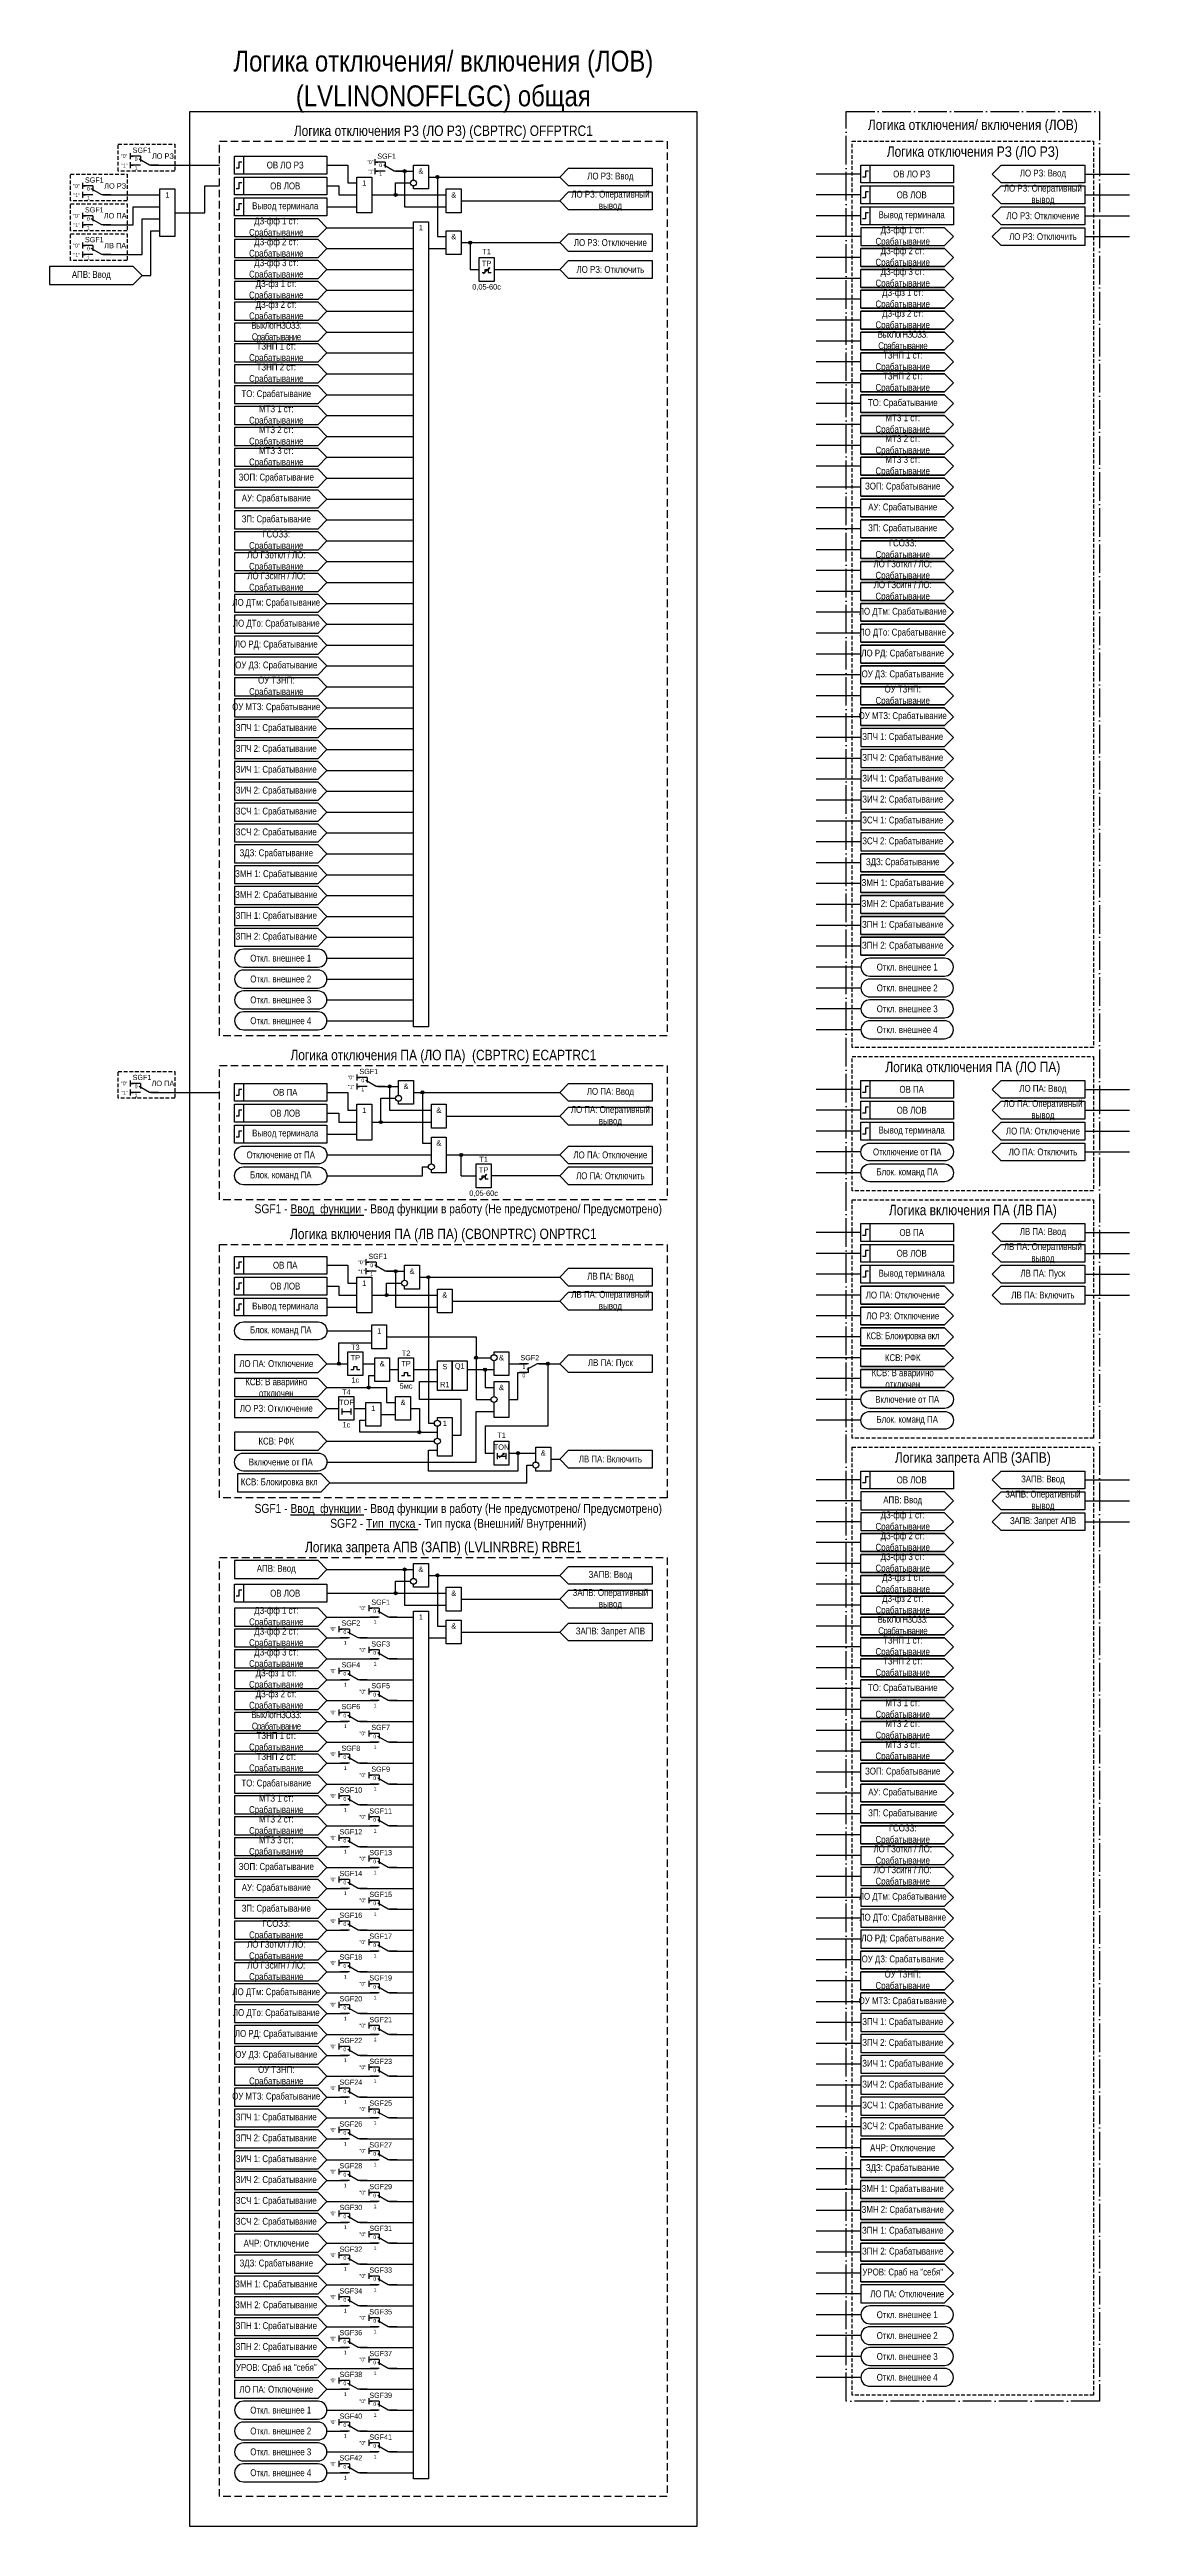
# Model space of a CAD drawing. Header units: millimetres. Extents: x -47 to 315, y 0 to 831.
import ezdxf
from ezdxf.enums import TextEntityAlignment as Align

# ---------------------------------------------------------------- set-up
doc = ezdxf.new("R2010")
doc.units = ezdxf.units.MM
doc.linetypes.add('ACAD_ISO04W100', pattern=[30, 24, -3, 0, -3])
doc.linetypes.add('штриховая2', pattern=[0.375, 0.25, -0.125])
doc.layers.add('TEXT', color=7, linetype='Continuous', lineweight=25)
doc.layers.add('Основная', color=7, linetype='Continuous')
doc.styles.add('2.5_Gost_RD', font='ARIALN.TTF', dxfattribs={"height": 2.5})
doc.styles.add('3.5_Gost_RD', font='ARIALN.TTF', dxfattribs={"height": 3.5})
doc.styles.add('Вывод', font='ARIALN.TTF', dxfattribs={"height": 2.5})
doc.styles.add('Компонент', font='ARIALN.TTF', dxfattribs={"height": 3.5})

# ---------------------------------------------------------------- blocks, each defined once
blk = doc.blocks.new('Точка')
at = {"ltscale": 100}
h = blk.add_hatch(color=256, dxfattribs=at)
h.dxf.hatch_style = 1
edge = h.paths.add_edge_path()
edge.add_arc((0, 0), 0.5, 0, 360)
blk.add_circle((0, 0), 0.5, dxfattribs=at)
blk = doc.blocks.new('*U958')
at = {"layer": 'Основная', "color": 0}
blk.add_line((0, 0), (7, 4), dxfattribs=at)
at = {"layer": 'Основная', "ltscale": 0.35}
blk.add_line((6, 6), (6, 2.5), dxfattribs=at)
blk = doc.blocks.new('*U985')
at = {"layer": 'Основная', "color": 0}
for p, q in [((-3, 6), (-9, 6)), ((-3, 0), (-9, 0)), ((9, 0), (3, 0))]:
    blk.add_line(p, q, dxfattribs=at)
at = {"layer": 'Основная', "ltscale": 0.25, "xscale": -1}
blk.add_blockref('*U958', (3, 0), dxfattribs=at)
at = {"layer": 'Основная'}
for tag, height, style, p in [('В1', 2.5, 'Вывод', (-14, 6)), ('В2', 2.5, 'Вывод', (-6, 4)), ('ОУ', 3.5, 'Компонент', (-2, 10)), ('В3', 2.5, 'Вывод', (-6, -2))]:
    blk.add_attdef(tag, text='', height=height, dxfattribs=dict(at, style=style)).set_placement(p, align=Align.MIDDLE_CENTER)
blk = doc.blocks.new('*U993')
at = {"layer": 'Основная', "color": 0}
for p, q in [((-3, 6), (-9, 6)), ((-3, 0), (-9, 0)), ((9, 0), (3, 0))]:
    blk.add_line(p, q, dxfattribs=at)
at = {"layer": 'Основная', "ltscale": 0.25, "xscale": -1}
blk.add_blockref('*U958', (3, 0), dxfattribs=at)
at = {"layer": 'Основная'}
for tag, height, style, p in [('В1', 2.5, 'Вывод', (-14, 6)), ('В2', 2.5, 'Вывод', (-6, 4)), ('В3', 2.5, 'Вывод', (-6, 4)), ('ОУ', 3.5, 'Компонент', (-2, 10))]:
    blk.add_attdef(tag, text='', height=height, dxfattribs=dict(at, style=style)).set_placement(p, align=Align.MIDDLE_CENTER)
blk = doc.blocks.new('*U1038')
at = {"layer": 'Основная', "color": 0}
for p, q in [((-3, 6), (-9, 6)), ((-3, 0), (-9, 0)), ((9, 0), (3, 0))]:
    blk.add_line(p, q, dxfattribs=at)
at = {"layer": 'Основная', "ltscale": 0.25, "xscale": -1}
blk.add_blockref('*U958', (3, 0), dxfattribs=at)
at = {"layer": 'Основная'}
for tag, height, style, p in [('В1', 2.5, 'Вывод', (-13, 6)), ('В2', 2.5, 'Вывод', (-6, 4)), ('ОУ', 3.5, 'Компонент', (-2, 10)), ('В3', 2.5, 'Вывод', (-6, -2))]:
    blk.add_attdef(tag, text='', height=height, dxfattribs=dict(at, style=style)).set_placement(p, align=Align.MIDDLE_CENTER)
blk = doc.blocks.new('*U1035')
at = {"layer": 'Основная', "color": 0}
for p, q in [((-3, 6), (-9, 6)), ((-3, 0), (-9, 0)), ((9, 0), (3, 0))]:
    blk.add_line(p, q, dxfattribs=at)
at = {"layer": 'Основная', "ltscale": 0.25, "xscale": -1}
blk.add_blockref('*U958', (3, 0), dxfattribs=at)
at = {"layer": 'Основная'}
for tag, height, style, p in [('В1', 2.5, 'Вывод', (-14, 6)), ('В2', 2.5, 'Вывод', (-6, 8)), ('В3', 2.5, 'Вывод', (-6, 2)), ('ОУ', 3.5, 'Компонент', (-2, -4))]:
    blk.add_attdef(tag, text='', height=height, dxfattribs=dict(at, style=style)).set_placement(p, align=Align.MIDDLE_CENTER)

msp = doc.modelspace()

# ---------------------------------------------------------------- linework, layer by layer
at = {"color": 6, "ltscale": 100}
for p, q in [((-20, 796), (-20, 794)), ((-20, 795), (-19, 795)), ((-20, 793), (-20, 791)), ((-20, 792), (-19, 792)), ((-36, 786), (-36, 784)), ((-36, 785), (-35, 785)), ((-36, 783), (-36, 781)), ((-36, 782), (-35, 782)), ((-36, 776), (-36, 774)), ((-36, 775), (-35, 775)), ((-36, 773), (-36, 771)), ((-36, 772), (-35, 772)), ((-36, 766), (-36, 764)), ((-36, 765), (-35, 765)), ((-36, 763), (-36, 761)), ((-36, 762), (-35, 762)), ((-20, 485), (-20, 483)), ((-20, 484), (-19, 484)), ((-20, 482), (-20, 480)), ((-20, 481), (-19, 481))]:
    msp.add_line(p, q, dxfattribs=at)
at = {"ltscale": 100}
for p, q in [((62, 794), (62, 792)), ((62, 793), (63, 793)), ((62, 791), (62, 789)), ((62, 790), (63, 790)), ((225, 789), (210, 789)), ((225, 782), (210, 782)), ((300, 789), (315, 789)), ((300, 782), (315, 782)), ((225, 775), (210, 775)), ((300, 775), (315, 775)), ((225, 768), (210, 768)), ((300, 768), (315, 768)), ((80, 764), (86, 764)), ((98.5, 755.5), (100.5, 757.5)), ((100.5, 757.5), (99.99, 757.25)), ((100.5, 757.5), (100.26, 757.02)), ((225, 761), (210, 761)), ((225, 754), (210, 754)), ((225, 747), (210, 747)), ((225, 740), (210, 740)), ((225, 733), (210, 733)), ((225, 726), (210, 726)), ((225, 719), (210, 719)), ((225, 712), (210, 712)), ((225, 705), (210, 705)), ((225, 698), (210, 698)), ((225, 691), (210, 691)), ((225, 684), (210, 684)), ((225, 677), (210, 677)), ((225, 670), (210, 670)), ((225, 663), (210, 663)), ((225, 656), (210, 656)), ((225, 649), (210, 649)), ((225, 642), (210, 642)), ((225, 635), (210, 635)), ((225, 628), (210, 628)), ((225, 621), (210, 621)), ((225, 614), (210, 614)), ((225, 607), (210, 607)), ((225, 600), (210, 600)), ((225, 593), (210, 593)), ((225, 586), (210, 586)), ((225, 579), (210, 579)), ((225, 572), (210, 572)), ((225, 565), (210, 565)), ((225, 558), (210, 558)), ((225, 551), (210, 551)), ((225, 544), (210, 544)), ((225, 537), (210, 537)), ((225, 530), (210, 530)), ((225, 523), (210, 523)), ((225, 516), (210, 516)), ((225, 509), (210, 509)), ((225, 502), (210, 502)), ((56, 487), (56, 485)), ((56, 486), (57, 486)), ((56, 484), (56, 482)), ((56, 483), (57, 483)), ((225, 482), (210, 482)), ((300, 482), (315, 482)), ((225, 475), (210, 475)), ((300, 475), (315, 475)), ((225, 468), (210, 468)), ((300, 468), (315, 468)), ((91, 453), (91, 460)), ((225, 461), (210, 461)), ((300, 461), (315, 461)), ((91, 453), (96, 453)), ((97.5, 451.5), (99.5, 453.5)), ((99.5, 453.5), (98.99, 453.25)), ((99.5, 453.5), (99.26, 453.02)), ((124, 453), (101, 453)), ((225, 454), (210, 454)), ((225, 434), (210, 434)), ((300, 434), (315, 434)), ((59, 425), (59, 423)), ((59, 424), (60, 424)), ((225, 427), (210, 427)), ((300, 427), (315, 427)), ((59, 422), (59, 420)), ((59, 421), (60, 421)), ((225, 420), (210, 420)), ((272, 423), (300, 423)), ((300, 417), (272, 417)), ((272, 416), (300, 416)), ((300, 420), (315, 420)), ((225, 413), (210, 413)), ((300, 410), (272, 410)), ((300, 413), (315, 413)), ((225, 406), (210, 406)), ((225, 399), (210, 399)), ((225, 392), (210, 392)), ((225, 385), (210, 385)), ((225, 378), (210, 378)), ((225, 371), (210, 371)), ((103.7, 358.46), (105.37, 359.95)), ((105.37, 359.95), (104.85, 359.73)), ((105.37, 359.95), (105.11, 359.48)), ((225, 351), (210, 351)), ((300, 351), (315, 351)), ((225, 344), (210, 344)), ((300, 344), (315, 344)), ((225, 337), (210, 337)), ((300, 337), (315, 337)), ((225, 330), (210, 330)), ((225, 323), (210, 323)), ((225, 316), (210, 316)), ((60, 309), (60, 307)), ((60, 308), (61, 308)), ((225, 309), (210, 309)), ((50, 302), (50, 300)), ((50, 301), (51, 301)), ((225, 302), (210, 302)), ((60, 295), (60, 293)), ((60, 294), (61, 294)), ((80, 298), (86, 298)), ((225, 295), (210, 295)), ((50, 288), (50, 286)), ((50, 287), (51, 287)), ((225, 288), (210, 288)), ((60, 281), (60, 279)), ((60, 280), (61, 280)), ((225, 281), (210, 281)), ((50, 274), (50, 272)), ((50, 273), (51, 273)), ((60, 267), (60, 265)), ((60, 266), (61, 266)), ((225, 274), (210, 274)), ((225, 267), (210, 267)), ((50, 260), (50, 258)), ((50, 259), (51, 259)), ((225, 260), (210, 260)), ((60, 253), (60, 251)), ((60, 252), (61, 252)), ((225, 253), (210, 253)), ((50, 246), (50, 244)), ((50, 245), (51, 245)), ((225, 246), (210, 246)), ((60, 239), (60, 237)), ((60, 238), (61, 238)), ((225, 239), (210, 239)), ((50, 232), (50, 230)), ((50, 231), (51, 231)), ((60, 225), (60, 223)), ((225, 232), (210, 232)), ((225, 225), (210, 225)), ((50, 218), (50, 216)), ((50, 217), (51, 217)), ((60, 224), (61, 224)), ((225, 218), (210, 218)), ((60, 211), (60, 209)), ((60, 210), (61, 210)), ((225, 211), (210, 211)), ((50, 204), (50, 202)), ((50, 203), (51, 203)), ((225, 204), (210, 204)), ((60, 197), (60, 195)), ((60, 196), (61, 196)), ((225, 197), (210, 197)), ((50, 190), (50, 188)), ((50, 189), (51, 189)), ((60, 183), (60, 181)), ((225, 190), (210, 190)), ((225, 183), (210, 183)), ((50, 176), (50, 174)), ((50, 175), (51, 175)), ((60, 182), (61, 182)), ((225, 176), (210, 176)), ((60, 169), (60, 167)), ((60, 168), (61, 168)), ((225, 169), (210, 169)), ((50, 162), (50, 160)), ((50, 161), (51, 161)), ((225, 162), (210, 162)), ((60, 155), (60, 153)), ((60, 154), (61, 154)), ((225, 155), (210, 155)), ((50, 148), (50, 146)), ((50, 147), (51, 147)), ((225, 148), (210, 148)), ((50, 134), (50, 132)), ((50, 133), (51, 133)), ((60, 141), (60, 139)), ((60, 140), (61, 140)), ((225, 141), (210, 141)), ((225, 134), (210, 134)), ((60, 127), (60, 125)), ((60, 126), (61, 126)), ((225, 127), (210, 127)), ((50, 120), (50, 118)), ((50, 119), (51, 119)), ((225, 120), (210, 120)), ((60, 113), (60, 111)), ((60, 112), (61, 112)), ((225, 113), (210, 113)), ((50, 106), (50, 104)), ((50, 105), (51, 105)), ((225, 106), (210, 106)), ((50, 92), (50, 90)), ((60, 99), (60, 97)), ((60, 98), (61, 98)), ((225, 99), (210, 99)), ((225, 92), (210, 92)), ((50, 91), (51, 91)), ((60, 85), (60, 83)), ((60, 84), (61, 84)), ((225, 85), (210, 85)), ((50, 78), (50, 76)), ((50, 77), (51, 77)), ((225, 78), (210, 78)), ((60, 71), (60, 69)), ((60, 70), (61, 70)), ((225, 71), (210, 71)), ((50, 64), (50, 62)), ((50, 63), (51, 63)), ((225, 64), (210, 64)), ((50, 50), (50, 48)), ((60, 57), (60, 55)), ((60, 56), (61, 56)), ((225, 57), (210, 57)), ((225, 50), (210, 50)), ((50, 49), (51, 49)), ((60, 43), (60, 41)), ((60, 42), (61, 42)), ((50, 36), (50, 34)), ((50, 35), (51, 35)), ((60, 29), (60, 27)), ((60, 28), (61, 28)), ((50, 22), (50, 20)), ((50, 21), (51, 21))]:
    msp.add_line(p, q, dxfattribs=at)
at = {"color": 3, "ltscale": 100}
msp.add_lwpolyline([(0, 810), (170, 810), (170, 0), (0, 0)], close=True, dxfattribs=at)
at = {"color": 251, "linetype": 'ACAD_ISO04W100', "lineweight": 30, "ltscale": 0.4, "true_color": 0x58595b}
msp.add_lwpolyline([(220, 810), (305, 810), (305, 42), (220, 42)], close=True, dxfattribs=at)
at = {"color": 6, "linetype": 'штриховая2', "ltscale": 5}
for points in [[(-24, 799), (-5, 799), (-5, 790), (-24, 790)], [(-40, 789), (-21, 789), (-21, 780), (-40, 780)], [(-40, 779), (-21, 779), (-21, 770), (-40, 770)], [(-40, 769), (-21, 769), (-21, 760), (-40, 760)], [(-24, 488), (-5, 488), (-5, 479), (-24, 479)]]:
    msp.add_lwpolyline(points, close=True, dxfattribs=at)
at = {"linetype": 'штриховая2', "ltscale": 10}
for points in [[(10, 800), (160, 800), (160, 500), (10, 500)], [(10, 490), (160, 490), (160, 445), (10, 445)], [(10, 430), (160, 430), (160, 345), (10, 345)], [(10, 325), (160, 325), (160, 10), (10, 10)]]:
    msp.add_lwpolyline(points, close=True, dxfattribs=at)
at = {"linetype": 'штриховая2', "ltscale": 5}
for points in [[(222, 800), (303, 800), (303, 496), (222, 496)], [(222, 493), (303, 493), (303, 448), (222, 448)], [(222, 445), (303, 445), (303, 365), (222, 365)], [(222, 362), (303, 362), (303, 44), (222, 44)]]:
    msp.add_lwpolyline(points, close=True, dxfattribs=at)
at = {"color": 6, "ltscale": 100}
for points in [[(-13, 792), (10, 792)], [(-29, 782), (-10, 782)], [(-5, 776), (5, 776), (5, 785), (10, 785)], [(-29, 772), (-19, 772), (-19, 778), (-10, 778)], [(-29, 762), (-16, 762), (-16, 774), (-10, 774)], [(-16, 755), (-13, 755), (-13, 770), (-10, 770)], [(-16, 755), (-19, 758), (-47, 758), (-47, 752), (-19, 752), (-16, 755)], [(-13, 481), (10, 481)]]:
    msp.add_lwpolyline(points, dxfattribs=at)
at = {"ltscale": 100}
for points in [[(15, 795), (46, 795), (46, 789), (15, 789)], [(15, 795), (18, 795), (18, 789), (15, 789)], [(225, 792), (256, 792), (256, 786), (225, 786)], [(225, 792), (228, 792), (228, 786), (225, 786)], [(15, 788), (18, 788), (18, 782), (15, 782)], [(15, 788), (46, 788), (46, 782), (15, 782)], [(15, 781), (18, 781), (18, 775), (15, 775)], [(15, 781), (46, 781), (46, 775), (15, 775)], [(56, 788), (61, 788), (61, 776), (56, 776)], [(86, 784), (91, 784), (91, 776), (86, 776)], [(225, 785), (228, 785), (228, 779), (225, 779)], [(225, 785), (256, 785), (256, 779), (225, 779)], [(225, 778), (228, 778), (228, 772), (225, 772)], [(225, 778), (256, 778), (256, 772), (225, 772)], [(86, 770), (91, 770), (91, 762), (86, 762)], [(97, 761), (102, 761), (102, 753), (97, 753)], [(15, 484), (46, 484), (46, 478), (15, 478)], [(15, 484), (18, 484), (18, 478), (15, 478)], [(225, 485), (256, 485), (256, 479), (225, 479)], [(225, 485), (228, 485), (228, 479), (225, 479)], [(15, 477), (18, 477), (18, 471), (15, 471)], [(15, 477), (46, 477), (46, 471), (15, 471)], [(56, 477), (61, 477), (61, 465), (56, 465)], [(81, 477), (86, 477), (86, 469), (81, 469)], [(225, 478), (228, 478), (228, 472), (225, 472)], [(225, 478), (256, 478), (256, 472), (225, 472)], [(15, 470), (18, 470), (18, 464), (15, 464)], [(15, 470), (46, 470), (46, 464), (15, 464)], [(225, 471), (228, 471), (228, 465), (225, 465)], [(225, 471), (256, 471), (256, 465), (225, 465)], [(96, 457), (101, 457), (101, 449), (96, 449)], [(225, 437), (256, 437), (256, 431), (225, 431)], [(225, 437), (228, 437), (228, 431), (225, 431)], [(15, 426), (46, 426), (46, 420), (15, 420)], [(15, 426), (18, 426), (18, 420), (15, 420)], [(225, 430), (228, 430), (228, 424), (225, 424)], [(225, 430), (256, 430), (256, 424), (225, 424)], [(15, 419), (18, 419), (18, 413), (15, 413)], [(15, 419), (46, 419), (46, 413), (15, 413)], [(56, 419), (61, 419), (61, 407), (56, 407)], [(225, 423), (228, 423), (228, 417), (225, 417)], [(225, 423), (256, 423), (256, 417), (225, 417)], [(15, 412), (18, 412), (18, 406), (15, 406)], [(15, 412), (46, 412), (46, 406), (15, 406)], [(83, 415), (88, 415), (88, 407), (83, 407)], [(61, 403), (66, 403), (66, 395), (61, 395)], [(53, 394), (58, 394), (58, 386), (53, 386)], [(62, 392), (67, 392), (67, 384), (62, 384)], [(70, 392), (75, 392), (75, 384), (70, 384)], [(83, 391), (88, 391), (88, 381), (83, 381)], [(88, 391), (93, 391), (93, 381), (88, 381)], [(50, 379), (55, 379), (55, 371), (50, 371)], [(59, 377), (64, 377), (64, 369), (59, 369)], [(69, 379), (74, 379), (74, 371), (69, 371)], [(102, 364), (107, 364), (107, 356), (102, 356)], [(225, 354), (256, 354), (256, 348), (225, 348)], [(225, 354), (228, 354), (228, 348), (225, 348)], [(15, 316), (18, 316), (18, 310), (15, 310)], [(15, 316), (46, 316), (46, 310), (15, 310)], [(86, 315), (91, 315), (91, 307), (86, 307)], [(86, 304), (91, 304), (91, 296), (86, 296)]]:
    msp.add_lwpolyline(points, close=True, dxfattribs=at)
at = {"lineweight": 30, "ltscale": 100}
for points in [[(17.5, 793), (16.5, 793), (16.5, 791), (15.5, 791)], [(227.5, 790), (226.5, 790), (226.5, 788), (225.5, 788)], [(17.5, 786), (16.5, 786), (16.5, 784), (15.5, 784)], [(227.5, 783), (226.5, 783), (226.5, 781), (225.5, 781)], [(17.5, 779), (16.5, 779), (16.5, 777), (15.5, 777)], [(227.5, 776), (226.5, 776), (226.5, 774), (225.5, 774)], [(17.5, 482), (16.5, 482), (16.5, 480), (15.5, 480)], [(227.5, 483), (226.5, 483), (226.5, 481), (225.5, 481)], [(17.5, 475), (16.5, 475), (16.5, 473), (15.5, 473)], [(227.5, 476), (226.5, 476), (226.5, 474), (225.5, 474)], [(17.5, 468), (16.5, 468), (16.5, 466), (15.5, 466)], [(227.5, 469), (226.5, 469), (226.5, 467), (225.5, 467)], [(227.5, 435), (226.5, 435), (226.5, 433), (225.5, 433)], [(17.5, 424), (16.5, 424), (16.5, 422), (15.5, 422)], [(227.5, 428), (226.5, 428), (226.5, 426), (225.5, 426)], [(17.5, 417), (16.5, 417), (16.5, 415), (15.5, 415)], [(227.5, 421), (226.5, 421), (226.5, 419), (225.5, 419)], [(17.5, 410), (16.5, 410), (16.5, 408), (15.5, 408)], [(227.5, 352), (226.5, 352), (226.5, 350), (225.5, 350)], [(17.5, 314), (16.5, 314), (16.5, 312), (15.5, 312)]]:
    msp.add_lwpolyline(points, dxfattribs=at)
at = {"ltscale": 100}
for points in [[(46, 792), (53, 792), (53, 786), (56, 786)], [(69, 790), (75, 790)], [(69, 790), (72, 790), (72, 778), (86, 778)], [(75, 787), (75, 792), (80, 792), (80, 784), (75, 784), (75, 785)], [(124, 788), (127, 791), (155, 791), (155, 785), (127, 785), (124, 788)], [(269, 789), (272, 792), (300, 792), (300, 786), (272, 786), (269, 789)], [(46, 785), (50, 785), (50, 782), (56, 782)], [(61, 782), (69, 782), (69, 786), (74, 786)], [(61, 782), (86, 782)], [(80, 788), (124, 788)], [(80, 788), (83, 788), (83, 768), (86, 768)], [(124, 780), (127, 783), (155, 783), (155, 777), (127, 777), (124, 780)], [(269, 782), (272, 785), (300, 785), (300, 779), (272, 779), (269, 782)], [(46, 771), (43, 774), (15, 774), (15, 768), (43, 768), (46, 771)], [(46, 778), (56, 778)], [(75, 729), (75, 773), (80, 773), (80, 503), (75, 503), (75, 729)], [(91, 780), (124, 780)], [(269, 775), (272, 778), (300, 778), (300, 772), (272, 772), (269, 775)], [(46, 764), (43, 767), (15, 767), (15, 761), (43, 761), (46, 764)], [(46, 771), (75, 771)], [(91, 766), (124, 766)], [(91, 766), (94, 766), (94, 757), (97, 757)], [(124, 766), (127, 769), (155, 769), (155, 763), (127, 763), (124, 766)], [(269, 768), (272, 771), (300, 771), (300, 765), (272, 765), (269, 768)], [(46, 757), (43, 760), (15, 760), (15, 754), (43, 754), (46, 757)], [(46, 764), (75, 764)], [(46, 757), (75, 757)], [(102, 757), (124, 757)], [(124, 757), (127, 760), (155, 760), (155, 754), (127, 754), (124, 757)], [(46, 750), (43, 753), (15, 753), (15, 747), (43, 747), (46, 750)], [(46, 750), (75, 750)], [(46, 743), (43, 746), (15, 746), (15, 740), (43, 740), (46, 743)], [(46, 743), (75, 743)], [(46, 736), (43, 739), (15, 739), (15, 733), (43, 733), (46, 736)], [(46, 729), (43, 732), (15, 732), (15, 726), (43, 726), (46, 729)], [(46, 736), (75, 736)], [(46, 722), (43, 725), (15, 725), (15, 719), (43, 719), (46, 722)], [(46, 729), (75, 729)], [(46, 715), (43, 718), (15, 718), (15, 712), (43, 712), (46, 715)], [(46, 722), (75, 722)], [(46, 715), (75, 715)], [(46, 708), (43, 711), (15, 711), (15, 705), (43, 705), (46, 708)], [(46, 708), (75, 708)], [(46, 701), (43, 704), (15, 704), (15, 698), (43, 698), (46, 701)], [(46, 701), (75, 701)], [(46, 694), (43, 697), (15, 697), (15, 691), (43, 691), (46, 694)], [(46, 687), (43, 690), (15, 690), (15, 684), (43, 684), (46, 687)], [(46, 694), (75, 694)], [(46, 680), (43, 683), (15, 683), (15, 677), (43, 677), (46, 680)], [(46, 687), (75, 687)], [(46, 673), (43, 676), (15, 676), (15, 670), (43, 670), (46, 673)], [(46, 680), (75, 680)], [(46, 673), (75, 673)], [(46, 666), (43, 669), (15, 669), (15, 663), (43, 663), (46, 666)], [(46, 666), (75, 666)], [(46, 659), (43, 662), (15, 662), (15, 656), (43, 656), (46, 659)], [(46, 659), (75, 659)], [(46, 652), (43, 655), (15, 655), (15, 649), (43, 649), (46, 652)], [(46, 645), (43, 648), (15, 648), (15, 642), (43, 642), (46, 645)], [(46, 652), (75, 652)], [(46, 638), (43, 641), (15, 641), (15, 635), (43, 635), (46, 638)], [(46, 645), (75, 645)], [(46, 631), (43, 634), (15, 634), (15, 628), (43, 628), (46, 631)], [(46, 638), (75, 638)], [(46, 624), (43, 627), (15, 627), (15, 621), (43, 621), (46, 624)], [(46, 631), (75, 631)], [(46, 624), (75, 624)], [(46, 617), (43, 620), (15, 620), (15, 614), (43, 614), (46, 617)], [(46, 617), (75, 617)], [(46, 610), (43, 613), (15, 613), (15, 607), (43, 607), (46, 610)], [(46, 610), (75, 610)], [(46, 603), (43, 606), (15, 606), (15, 600), (43, 600), (46, 603)], [(46, 596), (43, 599), (15, 599), (15, 593), (43, 593), (46, 596)], [(46, 603), (75, 603)], [(256, 600), (253, 603), (225, 603), (225, 597), (253, 597), (256, 600)], [(46, 589), (43, 592), (15, 592), (15, 586), (43, 586), (46, 589)], [(46, 596), (75, 596)], [(256, 593), (253, 596), (225, 596), (225, 590), (253, 590), (256, 593)], [(46, 582), (43, 585), (15, 585), (15, 579), (43, 579), (46, 582)], [(46, 589), (75, 589)], [(46, 582), (75, 582)], [(256, 586), (253, 589), (225, 589), (225, 583), (253, 583), (256, 586)], [(256, 579), (253, 582), (225, 582), (225, 576), (253, 576), (256, 579)], [(46, 575), (43, 578), (15, 578), (15, 572), (43, 572), (46, 575)], [(46, 575), (75, 575)], [(256, 572), (253, 575), (225, 575), (225, 569), (253, 569), (256, 572)], [(46, 568), (43, 571), (15, 571), (15, 565), (43, 565), (46, 568)], [(46, 568), (75, 568)], [(256, 565), (253, 568), (225, 568), (225, 562), (253, 562), (256, 565)], [(46, 561), (43, 564), (15, 564), (15, 558), (43, 558), (46, 561)], [(46, 554), (43, 557), (15, 557), (15, 551), (43, 551), (46, 554)], [(46, 561), (75, 561)], [(46, 547), (43, 550), (15, 550), (15, 544), (43, 544), (46, 547)], [(46, 554), (75, 554)], [(46, 540), (43, 543), (15, 543), (15, 537), (43, 537), (46, 540)], [(46, 547), (75, 547)], [(46, 540), (75, 540)], [(46, 533), (43, 536), (15, 536), (15, 530), (43, 530), (46, 533)], [(46, 533), (75, 533)], [(46, 526), (75, 526)], [(46, 519), (75, 519)], [(46, 512), (75, 512)], [(46, 505), (75, 505)], [(63, 483), (70, 483)], [(63, 483), (67, 483), (67, 475), (81, 475)], [(70, 480), (70, 485), (75, 485), (75, 477), (70, 477), (70, 478)], [(124, 481), (127, 484), (155, 484), (155, 478), (127, 478), (124, 481)], [(269, 482), (272, 485), (300, 485), (300, 479), (272, 479), (269, 482)], [(46, 481), (53, 481), (53, 475), (56, 475)], [(46, 474), (50, 474), (50, 471), (56, 471)], [(61, 471), (64, 471), (64, 479), (69, 479)], [(75, 481), (124, 481)], [(75, 481), (78, 481), (78, 464), (81, 464)], [(124, 473), (127, 476), (155, 476), (155, 470), (127, 470), (124, 473)], [(269, 475), (272, 478), (300, 478), (300, 472), (272, 472), (269, 475)], [(46, 467), (56, 467)], [(61, 471), (81, 471)], [(81, 457), (81, 466), (86, 466), (86, 454), (81, 454), (81, 455)], [(86, 473), (124, 473)], [(269, 468), (272, 471), (300, 471), (300, 465), (272, 465), (269, 468)], [(46, 460), (81, 460)], [(86, 460), (124, 460)], [(124, 460), (127, 463), (155, 463), (155, 457), (127, 457), (124, 460)], [(269, 461), (272, 464), (300, 464), (300, 458), (272, 458), (269, 461)], [(46, 453), (78, 453), (78, 456), (80, 456)], [(124, 453), (127, 456), (155, 456), (155, 450), (127, 450), (124, 453)], [(269, 434), (272, 437), (300, 437), (300, 431), (272, 431), (269, 434)], [(269, 427), (272, 430), (300, 430), (300, 424), (272, 424), (269, 427)], [(46, 423), (53, 423), (53, 417), (56, 417)], [(46, 416), (50, 416), (50, 413), (56, 413)], [(61, 413), (66, 413), (66, 417), (71, 417)], [(66, 421), (72, 421)], [(66, 421), (69, 421), (69, 409), (83, 409)], [(72, 418), (72, 423), (77, 423), (77, 415), (72, 415), (72, 416)], [(77, 419), (124, 419)], [(77, 419), (80, 419), (80, 370), (82, 370)], [(124, 419), (127, 422), (155, 422), (155, 416), (127, 416), (124, 419)], [(269, 420), (272, 423), (300, 423), (300, 417), (272, 417), (269, 420)], [(269, 413), (272, 416), (300, 416), (300, 410), (272, 410), (269, 413)], [(46, 409), (56, 409)], [(61, 413), (83, 413)], [(88, 411), (124, 411)], [(124, 411), (127, 414), (155, 414), (155, 408), (127, 408), (124, 411)], [(46, 401), (61, 401)], [(66, 399), (96, 399), (96, 392), (101, 392)], [(66, 399), (96, 399), (96, 378), (101, 378)], [(46, 390), (43, 393), (15, 393), (15, 387), (43, 387), (46, 390)], [(46, 390), (50, 390), (50, 397), (61, 397)], [(102, 393), (102, 394), (107, 394), (107, 386), (102, 386), (102, 391)], [(124, 390), (127, 393), (155, 393), (155, 387), (127, 387), (124, 390)], [(46, 382), (43, 385), (15, 385), (15, 379), (43, 379), (46, 382)], [(46, 390), (53, 390)], [(46, 382), (60, 382), (60, 386), (62, 386)], [(54, 388), (55, 388), (55, 389), (56, 389), (56, 388), (57, 388)], [(58, 390), (62, 390)], [(67, 388), (70, 388)], [(71, 386), (72, 386), (72, 387), (73, 387), (73, 386), (74, 386)], [(75, 388), (83, 388)], [(88, 366), (91, 366), (91, 378), (77, 378), (77, 384), (83, 384)], [(93, 388), (102, 388)], [(93, 388), (99, 388), (99, 382), (99, 382), (99, 382), (102, 382)], [(117, 390), (120, 390), (120, 369), (99, 369), (99, 360), (102, 360)], [(102, 379), (102, 384), (107, 384), (107, 372), (102, 372), (102, 377)], [(107, 390), (113, 390)], [(107, 378), (110, 378), (110, 387), (113, 387)], [(117, 390), (124, 390)], [(46, 375), (43, 378), (15, 378), (15, 372), (43, 372), (46, 375)], [(46, 382), (66, 382), (66, 377), (69, 377)], [(46, 375), (50, 375)], [(46, 357), (96, 357), (96, 374), (102, 374)], [(51, 375), (51, 373)], [(51, 374), (54, 374)], [(54, 375), (54, 373)], [(55, 375), (59, 375)], [(74, 375), (77, 375), (77, 367), (57, 367), (57, 371), (59, 371)], [(74, 375), (77, 375), (77, 367), (83, 367)], [(46, 364), (43, 367), (15, 367), (15, 361), (43, 361), (46, 364)], [(64, 373), (69, 373)], [(83, 371), (83, 372), (88, 372), (88, 359), (83, 359), (83, 363)], [(83, 365), (83, 369)], [(46, 364), (82, 364)], [(107, 360), (110, 360), (110, 354), (80, 354), (80, 361), (83, 361)], [(103, 360), (103, 358)], [(103, 359), (106, 359)], [(106, 360), (106, 358)], [(107, 360), (116, 360)], [(116, 357), (116, 362), (121, 362), (121, 354), (116, 354), (116, 355)], [(121, 358), (124, 358)], [(124, 358), (127, 361), (155, 361), (155, 355), (127, 355), (124, 358)], [(47, 350), (44, 353), (16, 353), (16, 347), (44, 347), (47, 350)], [(47, 350), (113, 350), (113, 356), (115, 356)], [(269, 351), (272, 354), (300, 354), (300, 348), (272, 348), (269, 351)], [(256, 344), (253, 347), (225, 347), (225, 341), (253, 341), (256, 344)], [(269, 344), (272, 347), (300, 347), (300, 341), (272, 341), (269, 344)], [(269, 337), (272, 340), (300, 340), (300, 334), (272, 334), (269, 337)], [(46, 321), (43, 324), (15, 324), (15, 318), (43, 318), (46, 321)], [(46, 321), (75, 321)], [(46, 321), (72, 321), (72, 309), (86, 309)], [(46, 313), (69, 313), (69, 317), (74, 317)], [(75, 318), (75, 323), (80, 323), (80, 315), (75, 315), (75, 316)], [(80, 319), (124, 319)], [(80, 319), (83, 319), (83, 302), (86, 302)], [(124, 319), (127, 322), (155, 322), (155, 316), (127, 316), (124, 319)], [(46, 305), (43, 308), (15, 308), (15, 302), (43, 302), (46, 305)], [(46, 313), (86, 313)], [(91, 311), (124, 311)], [(124, 311), (127, 314), (155, 314), (155, 308), (127, 308), (124, 311)], [(46, 298), (43, 301), (15, 301), (15, 295), (43, 295), (46, 298)], [(46, 305), (63, 305)], [(67, 305), (75, 305)], [(75, 263), (75, 307), (80, 307), (80, 16), (75, 16), (75, 263)], [(91, 300), (124, 300)], [(124, 300), (127, 303), (155, 303), (155, 297), (127, 297), (124, 300)], [(46, 291), (43, 294), (15, 294), (15, 288), (43, 288), (46, 291)], [(46, 298), (53, 298)], [(46, 291), (63, 291)], [(57, 298), (75, 298)], [(67, 291), (75, 291)], [(46, 284), (43, 287), (15, 287), (15, 281), (43, 281), (46, 284)], [(46, 284), (53, 284)], [(57, 284), (75, 284)], [(46, 277), (43, 280), (15, 280), (15, 274), (43, 274), (46, 277)], [(46, 277), (63, 277)], [(67, 277), (75, 277)], [(46, 270), (43, 273), (15, 273), (15, 267), (43, 267), (46, 270)], [(46, 263), (43, 266), (15, 266), (15, 260), (43, 260), (46, 263)], [(46, 270), (53, 270)], [(57, 270), (75, 270)], [(46, 256), (43, 259), (15, 259), (15, 253), (43, 253), (46, 256)], [(46, 263), (63, 263)], [(67, 263), (75, 263)], [(46, 249), (43, 252), (15, 252), (15, 246), (43, 246), (46, 249)], [(46, 256), (53, 256)], [(57, 256), (75, 256)], [(46, 242), (43, 245), (15, 245), (15, 239), (43, 239), (46, 242)], [(46, 249), (63, 249)], [(46, 242), (53, 242)], [(57, 242), (75, 242)], [(67, 249), (75, 249)], [(46, 235), (43, 238), (15, 238), (15, 232), (43, 232), (46, 235)], [(46, 235), (63, 235)], [(67, 235), (75, 235)], [(46, 228), (43, 231), (15, 231), (15, 225), (43, 225), (46, 228)], [(46, 228), (53, 228)], [(57, 228), (75, 228)], [(256, 225), (253, 228), (225, 228), (225, 222), (253, 222), (256, 225)], [(46, 221), (43, 224), (15, 224), (15, 218), (43, 218), (46, 221)], [(46, 214), (43, 217), (15, 217), (15, 211), (43, 211), (46, 214)], [(46, 221), (63, 221)], [(67, 221), (75, 221)], [(256, 218), (253, 221), (225, 221), (225, 215), (253, 215), (256, 218)], [(46, 207), (43, 210), (15, 210), (15, 204), (43, 204), (46, 207)], [(46, 214), (53, 214)], [(57, 214), (75, 214)], [(256, 211), (253, 214), (225, 214), (225, 208), (253, 208), (256, 211)], [(46, 200), (43, 203), (15, 203), (15, 197), (43, 197), (46, 200)], [(46, 207), (63, 207)], [(46, 200), (53, 200)], [(57, 200), (75, 200)], [(67, 207), (75, 207)], [(256, 204), (253, 207), (225, 207), (225, 201), (253, 201), (256, 204)], [(256, 197), (253, 200), (225, 200), (225, 194), (253, 194), (256, 197)], [(46, 193), (43, 196), (15, 196), (15, 190), (43, 190), (46, 193)], [(46, 193), (63, 193)], [(67, 193), (75, 193)], [(46, 186), (43, 189), (15, 189), (15, 183), (43, 183), (46, 186)], [(46, 186), (53, 186)], [(57, 186), (75, 186)], [(46, 179), (43, 182), (15, 182), (15, 176), (43, 176), (46, 179)], [(46, 172), (43, 175), (15, 175), (15, 169), (43, 169), (46, 172)], [(46, 179), (63, 179)], [(67, 179), (75, 179)], [(46, 165), (43, 168), (15, 168), (15, 162), (43, 162), (46, 165)], [(46, 172), (53, 172)], [(57, 172), (75, 172)], [(256, 169), (253, 172), (225, 172), (225, 166), (253, 166), (256, 169)], [(46, 158), (43, 161), (15, 161), (15, 155), (43, 155), (46, 158)], [(46, 165), (63, 165)], [(46, 158), (53, 158)], [(57, 158), (75, 158)], [(67, 165), (75, 165)], [(256, 162), (253, 165), (225, 165), (225, 159), (253, 159), (256, 162)], [(256, 155), (253, 158), (225, 158), (225, 152), (253, 152), (256, 155)], [(46, 151), (43, 154), (15, 154), (15, 148), (43, 148), (46, 151)], [(46, 151), (63, 151)], [(67, 151), (75, 151)], [(256, 148), (253, 151), (225, 151), (225, 145), (253, 145), (256, 148)], [(46, 144), (43, 147), (15, 147), (15, 141), (43, 141), (46, 144)], [(46, 144), (53, 144)], [(57, 144), (75, 144)], [(256, 141), (253, 144), (225, 144), (225, 138), (253, 138), (256, 141)], [(46, 137), (43, 140), (15, 140), (15, 134), (43, 134), (46, 137)], [(46, 130), (43, 133), (15, 133), (15, 127), (43, 127), (46, 130)], [(46, 137), (63, 137)], [(67, 137), (75, 137)], [(256, 134), (253, 137), (225, 137), (225, 131), (253, 131), (256, 134)], [(46, 123), (43, 126), (15, 126), (15, 120), (43, 120), (46, 123)], [(46, 130), (53, 130)], [(57, 130), (75, 130)], [(46, 116), (43, 119), (15, 119), (15, 113), (43, 113), (46, 116)], [(46, 123), (63, 123)], [(67, 123), (75, 123)], [(46, 109), (43, 112), (15, 112), (15, 106), (43, 106), (46, 109)], [(46, 116), (53, 116)], [(46, 109), (63, 109)], [(57, 116), (75, 116)], [(67, 109), (75, 109)], [(46, 102), (43, 105), (15, 105), (15, 99), (43, 99), (46, 102)], [(46, 102), (53, 102)], [(57, 102), (75, 102)], [(46, 95), (43, 98), (15, 98), (15, 92), (43, 92), (46, 95)], [(46, 95), (63, 95)], [(67, 95), (75, 95)], [(46, 88), (43, 91), (15, 91), (15, 85), (43, 85), (46, 88)], [(46, 81), (43, 84), (15, 84), (15, 78), (43, 78), (46, 81)], [(46, 88), (53, 88)], [(57, 88), (75, 88)], [(46, 74), (43, 77), (15, 77), (15, 71), (43, 71), (46, 74)], [(46, 81), (63, 81)], [(67, 81), (75, 81)], [(256, 78), (253, 81), (225, 81), (225, 75), (253, 75), (256, 78)], [(46, 67), (43, 70), (15, 70), (15, 64), (43, 64), (46, 67)], [(46, 74), (53, 74)], [(46, 67), (63, 67)], [(57, 74), (75, 74)], [(67, 67), (75, 67)], [(46, 60), (43, 63), (15, 63), (15, 57), (43, 57), (46, 60)], [(46, 60), (53, 60)], [(57, 60), (75, 60)], [(46, 53), (43, 56), (15, 56), (15, 50), (43, 50), (46, 53)], [(46, 53), (63, 53)], [(67, 53), (75, 53)], [(46, 46), (43, 49), (15, 49), (15, 43), (43, 43), (46, 46)], [(46, 46), (53, 46)], [(57, 46), (75, 46)], [(46, 39), (63, 39)], [(67, 39), (75, 39)], [(46, 32), (53, 32)], [(46, 25), (63, 25)], [(57, 32), (75, 32)], [(67, 25), (75, 25)], [(46, 18), (53, 18)], [(57, 18), (75, 18)]]:
    msp.add_lwpolyline(points, dxfattribs=at)
at = {"color": 6, "ltscale": 100}
msp.add_lwpolyline([(-10, 784), (-5, 784), (-5, 768), (-10, 768)], close=True, dxfattribs=at)
at = {"color": 7, "ltscale": 100}
for points in [[(98, 756), (99, 756), (99, 757), (100, 757), (100, 756), (101, 756)], [(97, 452), (98, 452), (98, 453), (99, 453), (99, 452), (100, 452)]]:
    msp.add_lwpolyline(points, dxfattribs=at)
at = {"ltscale": 100}
for points in [[(18, 523), (43, 523, 1), (43, 529), (18, 529, 1)], [(228, 520), (253, 520, 1), (253, 526), (228, 526, 1)], [(18, 516), (43, 516, 1), (43, 522), (18, 522, 1)], [(228, 513), (253, 513, 1), (253, 519), (228, 519, 1)], [(18, 509), (43, 509, 1), (43, 515), (18, 515, 1)], [(18, 502), (43, 502, 1), (43, 508), (18, 508, 1)], [(228, 506), (253, 506, 1), (253, 512), (228, 512, 1)], [(228, 499), (253, 499, 1), (253, 505), (228, 505, 1)], [(18, 457, -1), (18, 463), (43, 463, -1), (43, 457)], [(228, 458, -1), (228, 464), (253, 464, -1), (253, 458)], [(228, 451, -1), (228, 457), (253, 457, -1), (253, 451)], [(18, 450, -1), (18, 456), (43, 456, -1), (43, 450)], [(18, 398, -1), (18, 404), (43, 404, -1), (43, 398)], [(228, 375, -1), (228, 381), (253, 381, -1), (253, 375)], [(228, 368, -1), (228, 374), (253, 374, -1), (253, 368)], [(18, 354, -1), (18, 360), (43, 360, -1), (43, 354)], [(228, 68), (253, 68, 1), (253, 74), (228, 74, 1)], [(228, 61), (253, 61, 1), (253, 67), (228, 67, 1)], [(228, 54), (253, 54, 1), (253, 60), (228, 60, 1)], [(228, 47), (253, 47, 1), (253, 53), (228, 53, 1)], [(18, 36), (43, 36, 1), (43, 42), (18, 42, 1)], [(18, 29), (43, 29, 1), (43, 35), (18, 35, 1)], [(18, 22), (43, 22, 1), (43, 28), (18, 28, 1)], [(18, 15), (43, 15, 1), (43, 21), (18, 21, 1)]]:
    msp.add_lwpolyline(points, format="xyb", close=True, dxfattribs=at)
for centre in [(75, 786), (70, 479), (72, 417), (75, 317)]:
    msp.add_circle(centre, 1)
for centre in [(81, 456), (102, 392), (102, 378), (83, 370), (83, 364), (116, 356)]:
    msp.add_circle(centre, 1, dxfattribs=at)
at = {"layer": 'TEXT', "ltscale": 100}
for points in [[(225, 771), (225, 765), (253, 765), (256, 768), (253, 771)], [(225, 340), (225, 334), (253, 334), (256, 337), (253, 340)]]:
    msp.add_lwpolyline(points, close=True, dxfattribs=at)
for points in [[(225, 758), (253, 758), (256, 761), (253, 764), (225, 764), (253, 764), (256, 761), (253, 758), (225, 758), (225, 764)], [(225, 751), (253, 751), (256, 754), (253, 757), (225, 757), (253, 757), (256, 754), (253, 751), (225, 751), (225, 757)], [(225, 744), (253, 744), (256, 747), (253, 750), (225, 750), (253, 750), (256, 747), (253, 744), (225, 744), (225, 750)], [(225, 737), (253, 737), (256, 740), (253, 743), (225, 743), (253, 743), (256, 740), (253, 737), (225, 737), (225, 743)], [(225, 730), (253, 730), (256, 733), (253, 736), (225, 736), (253, 736), (256, 733), (253, 730), (225, 730), (225, 736)], [(225, 723), (253, 723), (256, 726), (253, 729), (225, 729), (253, 729), (256, 726), (253, 723), (225, 723), (225, 729)], [(225, 716), (253, 716), (256, 719), (253, 722), (225, 722), (253, 722), (256, 719), (253, 716), (225, 716), (225, 722)], [(225, 709), (253, 709), (256, 712), (253, 715), (225, 715), (253, 715), (256, 712), (253, 709), (225, 709), (225, 715)], [(225, 702), (253, 702), (256, 705), (253, 708), (225, 708), (253, 708), (256, 705), (253, 702), (225, 702), (225, 708)], [(225, 695), (253, 695), (256, 698), (253, 701), (225, 701), (253, 701), (256, 698), (253, 695), (225, 695), (225, 701)], [(225, 688), (253, 688), (256, 691), (253, 694), (225, 694), (253, 694), (256, 691), (253, 688), (225, 688), (225, 694)], [(225, 681), (253, 681), (256, 684), (253, 687), (225, 687), (253, 687), (256, 684), (253, 681), (225, 681), (225, 687)], [(225, 674), (253, 674), (256, 677), (253, 680), (225, 680), (253, 680), (256, 677), (253, 674), (225, 674), (225, 680)], [(225, 667), (253, 667), (256, 670), (253, 673), (225, 673), (253, 673), (256, 670), (253, 667), (225, 667), (225, 673)], [(225, 660), (253, 660), (256, 663), (253, 666), (225, 666), (253, 666), (256, 663), (253, 660), (225, 660), (225, 666)], [(225, 653), (253, 653), (256, 656), (253, 659), (225, 659), (253, 659), (256, 656), (253, 653), (225, 653), (225, 659)], [(225, 646), (253, 646), (256, 649), (253, 652), (225, 652), (253, 652), (256, 649), (253, 646), (225, 646), (225, 652)], [(225, 639), (253, 639), (256, 642), (253, 645), (225, 645), (253, 645), (256, 642), (253, 639), (225, 639), (225, 645)], [(225, 632), (253, 632), (256, 635), (253, 638), (225, 638), (253, 638), (256, 635), (253, 632), (225, 632), (225, 638)], [(225, 625), (253, 625), (256, 628), (253, 631), (225, 631), (253, 631), (256, 628), (253, 625), (225, 625), (225, 631)], [(225, 618), (253, 618), (256, 621), (253, 624), (225, 624), (253, 624), (256, 621), (253, 618), (225, 618), (225, 624)], [(225, 611), (253, 611), (256, 614), (253, 617), (225, 617), (253, 617), (256, 614), (253, 611), (225, 611), (225, 617)], [(225, 604), (253, 604), (256, 607), (253, 610), (225, 610), (253, 610), (256, 607), (253, 604), (225, 604), (225, 610)], [(225, 555), (253, 555), (256, 558), (253, 561), (225, 561), (253, 561), (256, 558), (253, 555), (225, 555), (225, 561)], [(225, 548), (253, 548), (256, 551), (253, 554), (225, 554), (253, 554), (256, 551), (253, 548), (225, 548), (225, 554)], [(225, 541), (253, 541), (256, 544), (253, 547), (225, 547), (253, 547), (256, 544), (253, 541), (225, 541), (225, 547)], [(225, 534), (253, 534), (256, 537), (253, 540), (225, 540), (253, 540), (256, 537), (253, 534), (225, 534), (225, 540)], [(225, 527), (253, 527), (256, 530), (253, 533), (225, 533), (253, 533), (256, 530), (253, 527), (225, 527), (225, 533)], [(225, 410), (253, 410), (256, 413), (253, 416), (225, 416), (253, 416), (256, 413), (253, 410), (225, 410), (225, 416)], [(225, 403), (253, 403), (256, 406), (253, 409), (225, 409), (253, 409), (256, 406), (253, 403), (225, 403), (225, 409)], [(225, 396), (253, 396), (256, 399), (253, 402), (225, 402), (253, 402), (256, 399), (253, 396), (225, 396), (225, 402)], [(225, 389), (253, 389), (256, 392), (253, 395), (225, 395), (253, 395), (256, 392), (253, 389), (225, 389), (225, 395)], [(225, 382), (253, 382), (256, 385), (253, 388), (225, 388), (253, 388), (256, 385), (253, 382), (225, 382), (225, 388)], [(225, 327), (253, 327), (256, 330), (253, 333), (225, 333), (253, 333), (256, 330), (253, 327), (225, 327), (225, 333)], [(225, 320), (253, 320), (256, 323), (253, 326), (225, 326), (253, 326), (256, 323), (253, 320), (225, 320), (225, 326)], [(225, 313), (253, 313), (256, 316), (253, 319), (225, 319), (253, 319), (256, 316), (253, 313), (225, 313), (225, 319)], [(225, 306), (253, 306), (256, 309), (253, 312), (225, 312), (253, 312), (256, 309), (253, 306), (225, 306), (225, 312)], [(225, 299), (253, 299), (256, 302), (253, 305), (225, 305), (253, 305), (256, 302), (253, 299), (225, 299), (225, 305)], [(225, 292), (253, 292), (256, 295), (253, 298), (225, 298), (253, 298), (256, 295), (253, 292), (225, 292), (225, 298)], [(225, 285), (253, 285), (256, 288), (253, 291), (225, 291), (253, 291), (256, 288), (253, 285), (225, 285), (225, 291)], [(225, 278), (253, 278), (256, 281), (253, 284), (225, 284), (253, 284), (256, 281), (253, 278), (225, 278), (225, 284)], [(225, 271), (253, 271), (256, 274), (253, 277), (225, 277), (253, 277), (256, 274), (253, 271), (225, 271), (225, 277)], [(225, 264), (253, 264), (256, 267), (253, 270), (225, 270), (253, 270), (256, 267), (253, 264), (225, 264), (225, 270)], [(225, 257), (253, 257), (256, 260), (253, 263), (225, 263), (253, 263), (256, 260), (253, 257), (225, 257), (225, 263)], [(225, 250), (253, 250), (256, 253), (253, 256), (225, 256), (253, 256), (256, 253), (253, 250), (225, 250), (225, 256)], [(225, 243), (253, 243), (256, 246), (253, 249), (225, 249), (253, 249), (256, 246), (253, 243), (225, 243), (225, 249)], [(225, 236), (253, 236), (256, 239), (253, 242), (225, 242), (253, 242), (256, 239), (253, 236), (225, 236), (225, 242)], [(225, 229), (253, 229), (256, 232), (253, 235), (225, 235), (253, 235), (256, 232), (253, 229), (225, 229), (225, 235)], [(225, 187), (253, 187), (256, 190), (253, 193), (225, 193), (253, 193), (256, 190), (253, 187), (225, 187), (225, 193)], [(225, 180), (253, 180), (256, 183), (253, 186), (225, 186), (253, 186), (256, 183), (253, 180), (225, 180), (225, 186)], [(225, 173), (253, 173), (256, 176), (253, 179), (225, 179), (253, 179), (256, 176), (253, 173), (225, 173), (225, 179)], [(225, 124), (253, 124), (256, 127), (253, 130), (225, 130), (253, 130), (256, 127), (253, 124), (225, 124), (225, 130)], [(225, 117), (253, 117), (256, 120), (253, 123), (225, 123), (253, 123), (256, 120), (253, 117), (225, 117), (225, 123)], [(225, 110), (253, 110), (256, 113), (253, 116), (225, 116), (253, 116), (256, 113), (253, 110), (225, 110), (225, 116)], [(225, 103), (253, 103), (256, 106), (253, 109), (225, 109), (253, 109), (256, 106), (253, 103), (225, 103), (225, 109)], [(225, 96), (253, 96), (256, 99), (253, 102), (225, 102), (253, 102), (256, 99), (253, 96), (225, 96), (225, 102)], [(225, 89), (253, 89), (256, 92), (253, 95), (225, 95), (253, 95), (256, 92), (253, 89), (225, 89), (225, 95)], [(225, 82), (253, 82), (256, 85), (253, 88), (225, 88), (253, 88), (256, 85), (253, 82), (225, 82), (225, 88)]]:
    msp.add_lwpolyline(points, dxfattribs=at)

# ---------------------------------------------------------------- block references
at = {"ltscale": 100}
for p in [(72, 790), (69, 782), (83, 788), (94, 766), (67, 483), (78, 481), (64, 471), (91, 460), (69, 421), (80, 419), (66, 413), (50, 390), (96, 392), (120, 390), (60, 382), (99, 388), (77, 367), (110, 360), (72, 321), (83, 319), (69, 313)]:
    msp.add_blockref('Точка', p, dxfattribs=at)
at = {"layer": 'Основная', "color": 6, "ltscale": 0.25, "xscale": 0.5, "yscale": 0.5, "zscale": 0.5}
for p in [(-15, 792), (-31, 782), (-31, 772), (-31, 762), (-15, 481)]:
    msp.add_blockref('*U985', p, dxfattribs=at).add_auto_attribs({'ОУ': 'SGF1', 'В1': '"0"', 'В2': '0', 'В3': '1'})
at = {"layer": 'Основная', "ltscale": 0.25, "xscale": 0.5, "yscale": 0.5, "zscale": 0.5}
for name, p in [('*U1038', (67, 790)), ('*U985', (61, 483)), ('*U1038', (64, 421))]:
    msp.add_blockref(name, p, dxfattribs=at).add_auto_attribs({'ОУ': 'SGF1', 'В1': '"0"', 'В2': '0', 'В3': '1'})
at = {"layer": 'Основная', "ltscale": 0.25}
ref = msp.add_blockref('*U1035', (115, 390), dxfattribs=dict(at, xscale=-0.5, yscale=0.5, zscale=0.5, rotation=180))
ref.add_attrib('ОУ', 'SGF2', dxfattribs={"height": 1.75, "style": 'Компонент'}).set_placement((114, 392), align=Align.MIDDLE_CENTER)
ref.add_attrib('В2', '0', dxfattribs={"height": 1.25, "style": 'Вывод'}).set_placement((112, 386.02), align=Align.MIDDLE_CENTER)
ref.add_attrib('В3', '1', dxfattribs={"height": 1.25, "style": 'Вывод'}).set_placement((112, 388.99), align=Align.MIDDLE_CENTER)
ref = msp.add_blockref('*U993', (65, 305), dxfattribs=dict(at, xscale=0.5, yscale=0.5, zscale=0.5))
ref.add_attrib('ОУ', 'SGF1', dxfattribs={"height": 1.75, "style": 'Компонент'}).set_placement((64, 310), align=Align.MIDDLE_CENTER)
ref.add_attrib('В1', '"0"', dxfattribs={"height": 1.25, "style": 'Вывод'}).set_placement((58, 308), align=Align.MIDDLE_CENTER)
ref.add_attrib('В2', '0', dxfattribs={"height": 1.25, "style": 'Вывод'}).set_placement((62, 307), align=Align.MIDDLE_CENTER)
ref = msp.add_blockref('*U993', (55, 298), dxfattribs=dict(at, xscale=0.5, yscale=0.5, zscale=0.5))
ref.add_attrib('ОУ', 'SGF2', dxfattribs={"height": 1.75, "style": 'Компонент'}).set_placement((54, 303), align=Align.MIDDLE_CENTER)
ref.add_attrib('В1', '"0"', dxfattribs={"height": 1.25, "style": 'Вывод'}).set_placement((48, 301), align=Align.MIDDLE_CENTER)
ref.add_attrib('В2', '0', dxfattribs={"height": 1.25, "style": 'Вывод'}).set_placement((52, 300), align=Align.MIDDLE_CENTER)
ref = msp.add_blockref('*U993', (65, 291), dxfattribs=dict(at, xscale=0.5, yscale=0.5, zscale=0.5))
ref.add_attrib('ОУ', 'SGF3', dxfattribs={"height": 1.75, "style": 'Компонент'}).set_placement((64, 296), align=Align.MIDDLE_CENTER)
ref.add_attrib('В1', '"0"', dxfattribs={"height": 1.25, "style": 'Вывод'}).set_placement((58, 294), align=Align.MIDDLE_CENTER)
ref.add_attrib('В2', '0', dxfattribs={"height": 1.25, "style": 'Вывод'}).set_placement((62, 293), align=Align.MIDDLE_CENTER)
ref = msp.add_blockref('*U993', (55, 284), dxfattribs=dict(at, xscale=0.5, yscale=0.5, zscale=0.5))
ref.add_attrib('ОУ', 'SGF4', dxfattribs={"height": 1.75, "style": 'Компонент'}).set_placement((54, 289), align=Align.MIDDLE_CENTER)
ref.add_attrib('В1', '"0"', dxfattribs={"height": 1.25, "style": 'Вывод'}).set_placement((48, 287), align=Align.MIDDLE_CENTER)
ref.add_attrib('В2', '0', dxfattribs={"height": 1.25, "style": 'Вывод'}).set_placement((52, 286), align=Align.MIDDLE_CENTER)
ref = msp.add_blockref('*U993', (65, 277), dxfattribs=dict(at, xscale=0.5, yscale=0.5, zscale=0.5))
ref.add_attrib('ОУ', 'SGF5', dxfattribs={"height": 1.75, "style": 'Компонент'}).set_placement((64, 282), align=Align.MIDDLE_CENTER)
ref.add_attrib('В1', '"0"', dxfattribs={"height": 1.25, "style": 'Вывод'}).set_placement((58, 280), align=Align.MIDDLE_CENTER)
ref.add_attrib('В2', '0', dxfattribs={"height": 1.25, "style": 'Вывод'}).set_placement((62, 279), align=Align.MIDDLE_CENTER)
ref = msp.add_blockref('*U993', (55, 270), dxfattribs=dict(at, xscale=0.5, yscale=0.5, zscale=0.5))
ref.add_attrib('ОУ', 'SGF6', dxfattribs={"height": 1.75, "style": 'Компонент'}).set_placement((54, 275), align=Align.MIDDLE_CENTER)
ref.add_attrib('В1', '"0"', dxfattribs={"height": 1.25, "style": 'Вывод'}).set_placement((48, 273), align=Align.MIDDLE_CENTER)
ref.add_attrib('В2', '0', dxfattribs={"height": 1.25, "style": 'Вывод'}).set_placement((52, 272), align=Align.MIDDLE_CENTER)
ref = msp.add_blockref('*U993', (65, 263), dxfattribs=dict(at, xscale=0.5, yscale=0.5, zscale=0.5))
ref.add_attrib('ОУ', 'SGF7', dxfattribs={"height": 1.75, "style": 'Компонент'}).set_placement((64, 268), align=Align.MIDDLE_CENTER)
ref.add_attrib('В1', '"0"', dxfattribs={"height": 1.25, "style": 'Вывод'}).set_placement((58, 266), align=Align.MIDDLE_CENTER)
ref.add_attrib('В2', '0', dxfattribs={"height": 1.25, "style": 'Вывод'}).set_placement((62, 265), align=Align.MIDDLE_CENTER)
ref = msp.add_blockref('*U993', (55, 256), dxfattribs=dict(at, xscale=0.5, yscale=0.5, zscale=0.5))
ref.add_attrib('ОУ', 'SGF8', dxfattribs={"height": 1.75, "style": 'Компонент'}).set_placement((54, 261), align=Align.MIDDLE_CENTER)
ref.add_attrib('В1', '"0"', dxfattribs={"height": 1.25, "style": 'Вывод'}).set_placement((48, 259), align=Align.MIDDLE_CENTER)
ref.add_attrib('В2', '0', dxfattribs={"height": 1.25, "style": 'Вывод'}).set_placement((52, 258), align=Align.MIDDLE_CENTER)
ref = msp.add_blockref('*U993', (65, 249), dxfattribs=dict(at, xscale=0.5, yscale=0.5, zscale=0.5))
ref.add_attrib('ОУ', 'SGF9', dxfattribs={"height": 1.75, "style": 'Компонент'}).set_placement((64, 254), align=Align.MIDDLE_CENTER)
ref.add_attrib('В1', '"0"', dxfattribs={"height": 1.25, "style": 'Вывод'}).set_placement((58, 252), align=Align.MIDDLE_CENTER)
ref.add_attrib('В2', '0', dxfattribs={"height": 1.25, "style": 'Вывод'}).set_placement((62, 251), align=Align.MIDDLE_CENTER)
ref = msp.add_blockref('*U993', (55, 242), dxfattribs=dict(at, xscale=0.5, yscale=0.5, zscale=0.5))
ref.add_attrib('ОУ', 'SGF10', dxfattribs={"height": 1.75, "style": 'Компонент'}).set_placement((54, 247), align=Align.MIDDLE_CENTER)
ref.add_attrib('В1', '"0"', dxfattribs={"height": 1.25, "style": 'Вывод'}).set_placement((48, 245), align=Align.MIDDLE_CENTER)
ref.add_attrib('В2', '0', dxfattribs={"height": 1.25, "style": 'Вывод'}).set_placement((52, 244), align=Align.MIDDLE_CENTER)
ref = msp.add_blockref('*U993', (55, 228), dxfattribs=dict(at, xscale=0.5, yscale=0.5, zscale=0.5))
ref.add_attrib('ОУ', 'SGF12', dxfattribs={"height": 1.75, "style": 'Компонент'}).set_placement((54, 233), align=Align.MIDDLE_CENTER)
ref.add_attrib('В1', '"0"', dxfattribs={"height": 1.25, "style": 'Вывод'}).set_placement((48, 231), align=Align.MIDDLE_CENTER)
ref.add_attrib('В2', '0', dxfattribs={"height": 1.25, "style": 'Вывод'}).set_placement((52, 230), align=Align.MIDDLE_CENTER)
ref = msp.add_blockref('*U993', (65, 235), dxfattribs=dict(at, xscale=0.5, yscale=0.5, zscale=0.5))
ref.add_attrib('ОУ', 'SGF11', dxfattribs={"height": 1.75, "style": 'Компонент'}).set_placement((64, 240), align=Align.MIDDLE_CENTER)
ref.add_attrib('В1', '"0"', dxfattribs={"height": 1.25, "style": 'Вывод'}).set_placement((58, 238), align=Align.MIDDLE_CENTER)
ref.add_attrib('В2', '0', dxfattribs={"height": 1.25, "style": 'Вывод'}).set_placement((62, 237), align=Align.MIDDLE_CENTER)
ref = msp.add_blockref('*U993', (65, 221), dxfattribs=dict(at, xscale=0.5, yscale=0.5, zscale=0.5))
ref.add_attrib('ОУ', 'SGF13', dxfattribs={"height": 1.75, "style": 'Компонент'}).set_placement((64, 226), align=Align.MIDDLE_CENTER)
ref.add_attrib('В1', '"0"', dxfattribs={"height": 1.25, "style": 'Вывод'}).set_placement((58, 224), align=Align.MIDDLE_CENTER)
ref.add_attrib('В2', '0', dxfattribs={"height": 1.25, "style": 'Вывод'}).set_placement((62, 223), align=Align.MIDDLE_CENTER)
ref = msp.add_blockref('*U993', (55, 214), dxfattribs=dict(at, xscale=0.5, yscale=0.5, zscale=0.5))
ref.add_attrib('ОУ', 'SGF14', dxfattribs={"height": 1.75, "style": 'Компонент'}).set_placement((54, 219), align=Align.MIDDLE_CENTER)
ref.add_attrib('В1', '"0"', dxfattribs={"height": 1.25, "style": 'Вывод'}).set_placement((48, 217), align=Align.MIDDLE_CENTER)
ref.add_attrib('В2', '0', dxfattribs={"height": 1.25, "style": 'Вывод'}).set_placement((52, 216), align=Align.MIDDLE_CENTER)
ref = msp.add_blockref('*U993', (65, 207), dxfattribs=dict(at, xscale=0.5, yscale=0.5, zscale=0.5))
ref.add_attrib('ОУ', 'SGF15', dxfattribs={"height": 1.75, "style": 'Компонент'}).set_placement((64, 212), align=Align.MIDDLE_CENTER)
ref.add_attrib('В1', '"0"', dxfattribs={"height": 1.25, "style": 'Вывод'}).set_placement((58, 210), align=Align.MIDDLE_CENTER)
ref.add_attrib('В2', '0', dxfattribs={"height": 1.25, "style": 'Вывод'}).set_placement((62, 209), align=Align.MIDDLE_CENTER)
ref = msp.add_blockref('*U993', (55, 200), dxfattribs=dict(at, xscale=0.5, yscale=0.5, zscale=0.5))
ref.add_attrib('ОУ', 'SGF16', dxfattribs={"height": 1.75, "style": 'Компонент'}).set_placement((54, 205), align=Align.MIDDLE_CENTER)
ref.add_attrib('В1', '"0"', dxfattribs={"height": 1.25, "style": 'Вывод'}).set_placement((48, 203), align=Align.MIDDLE_CENTER)
ref.add_attrib('В2', '0', dxfattribs={"height": 1.25, "style": 'Вывод'}).set_placement((52, 202), align=Align.MIDDLE_CENTER)
ref = msp.add_blockref('*U993', (55, 186), dxfattribs=dict(at, xscale=0.5, yscale=0.5, zscale=0.5))
ref.add_attrib('ОУ', 'SGF18', dxfattribs={"height": 1.75, "style": 'Компонент'}).set_placement((54, 191), align=Align.MIDDLE_CENTER)
ref.add_attrib('В1', '"0"', dxfattribs={"height": 1.25, "style": 'Вывод'}).set_placement((48, 189), align=Align.MIDDLE_CENTER)
ref.add_attrib('В2', '0', dxfattribs={"height": 1.25, "style": 'Вывод'}).set_placement((52, 188), align=Align.MIDDLE_CENTER)
ref = msp.add_blockref('*U993', (65, 193), dxfattribs=dict(at, xscale=0.5, yscale=0.5, zscale=0.5))
ref.add_attrib('ОУ', 'SGF17', dxfattribs={"height": 1.75, "style": 'Компонент'}).set_placement((64, 198), align=Align.MIDDLE_CENTER)
ref.add_attrib('В1', '"0"', dxfattribs={"height": 1.25, "style": 'Вывод'}).set_placement((58, 196), align=Align.MIDDLE_CENTER)
ref.add_attrib('В2', '0', dxfattribs={"height": 1.25, "style": 'Вывод'}).set_placement((62, 195), align=Align.MIDDLE_CENTER)
ref = msp.add_blockref('*U993', (65, 179), dxfattribs=dict(at, xscale=0.5, yscale=0.5, zscale=0.5))
ref.add_attrib('ОУ', 'SGF19', dxfattribs={"height": 1.75, "style": 'Компонент'}).set_placement((64, 184), align=Align.MIDDLE_CENTER)
ref.add_attrib('В1', '"0"', dxfattribs={"height": 1.25, "style": 'Вывод'}).set_placement((58, 182), align=Align.MIDDLE_CENTER)
ref.add_attrib('В2', '0', dxfattribs={"height": 1.25, "style": 'Вывод'}).set_placement((62, 181), align=Align.MIDDLE_CENTER)
ref = msp.add_blockref('*U993', (55, 172), dxfattribs=dict(at, xscale=0.5, yscale=0.5, zscale=0.5))
ref.add_attrib('ОУ', 'SGF20', dxfattribs={"height": 1.75, "style": 'Компонент'}).set_placement((54, 177), align=Align.MIDDLE_CENTER)
ref.add_attrib('В1', '"0"', dxfattribs={"height": 1.25, "style": 'Вывод'}).set_placement((48, 175), align=Align.MIDDLE_CENTER)
ref.add_attrib('В2', '0', dxfattribs={"height": 1.25, "style": 'Вывод'}).set_placement((52, 174), align=Align.MIDDLE_CENTER)
ref = msp.add_blockref('*U993', (65, 165), dxfattribs=dict(at, xscale=0.5, yscale=0.5, zscale=0.5))
ref.add_attrib('ОУ', 'SGF21', dxfattribs={"height": 1.75, "style": 'Компонент'}).set_placement((64, 170), align=Align.MIDDLE_CENTER)
ref.add_attrib('В1', '"0"', dxfattribs={"height": 1.25, "style": 'Вывод'}).set_placement((58, 168), align=Align.MIDDLE_CENTER)
ref.add_attrib('В2', '0', dxfattribs={"height": 1.25, "style": 'Вывод'}).set_placement((62, 167), align=Align.MIDDLE_CENTER)
ref = msp.add_blockref('*U993', (55, 158), dxfattribs=dict(at, xscale=0.5, yscale=0.5, zscale=0.5))
ref.add_attrib('ОУ', 'SGF22', dxfattribs={"height": 1.75, "style": 'Компонент'}).set_placement((54, 163), align=Align.MIDDLE_CENTER)
ref.add_attrib('В1', '"0"', dxfattribs={"height": 1.25, "style": 'Вывод'}).set_placement((48, 161), align=Align.MIDDLE_CENTER)
ref.add_attrib('В2', '0', dxfattribs={"height": 1.25, "style": 'Вывод'}).set_placement((52, 160), align=Align.MIDDLE_CENTER)
ref = msp.add_blockref('*U993', (55, 144), dxfattribs=dict(at, xscale=0.5, yscale=0.5, zscale=0.5))
ref.add_attrib('ОУ', 'SGF24', dxfattribs={"height": 1.75, "style": 'Компонент'}).set_placement((54, 149), align=Align.MIDDLE_CENTER)
ref.add_attrib('В1', '"0"', dxfattribs={"height": 1.25, "style": 'Вывод'}).set_placement((48, 147), align=Align.MIDDLE_CENTER)
ref.add_attrib('В2', '0', dxfattribs={"height": 1.25, "style": 'Вывод'}).set_placement((52, 146), align=Align.MIDDLE_CENTER)
ref = msp.add_blockref('*U993', (65, 151), dxfattribs=dict(at, xscale=0.5, yscale=0.5, zscale=0.5))
ref.add_attrib('ОУ', 'SGF23', dxfattribs={"height": 1.75, "style": 'Компонент'}).set_placement((64, 156), align=Align.MIDDLE_CENTER)
ref.add_attrib('В1', '"0"', dxfattribs={"height": 1.25, "style": 'Вывод'}).set_placement((58, 154), align=Align.MIDDLE_CENTER)
ref.add_attrib('В2', '0', dxfattribs={"height": 1.25, "style": 'Вывод'}).set_placement((62, 153), align=Align.MIDDLE_CENTER)
ref = msp.add_blockref('*U993', (65, 137), dxfattribs=dict(at, xscale=0.5, yscale=0.5, zscale=0.5))
ref.add_attrib('ОУ', 'SGF25', dxfattribs={"height": 1.75, "style": 'Компонент'}).set_placement((64, 142), align=Align.MIDDLE_CENTER)
ref.add_attrib('В1', '"0"', dxfattribs={"height": 1.25, "style": 'Вывод'}).set_placement((58, 140), align=Align.MIDDLE_CENTER)
ref.add_attrib('В2', '0', dxfattribs={"height": 1.25, "style": 'Вывод'}).set_placement((62, 139), align=Align.MIDDLE_CENTER)
ref = msp.add_blockref('*U993', (55, 130), dxfattribs=dict(at, xscale=0.5, yscale=0.5, zscale=0.5))
ref.add_attrib('ОУ', 'SGF26', dxfattribs={"height": 1.75, "style": 'Компонент'}).set_placement((54, 135), align=Align.MIDDLE_CENTER)
ref.add_attrib('В1', '"0"', dxfattribs={"height": 1.25, "style": 'Вывод'}).set_placement((48, 133), align=Align.MIDDLE_CENTER)
ref.add_attrib('В2', '0', dxfattribs={"height": 1.25, "style": 'Вывод'}).set_placement((52, 132), align=Align.MIDDLE_CENTER)
ref = msp.add_blockref('*U993', (65, 123), dxfattribs=dict(at, xscale=0.5, yscale=0.5, zscale=0.5))
ref.add_attrib('ОУ', 'SGF27', dxfattribs={"height": 1.75, "style": 'Компонент'}).set_placement((64, 128), align=Align.MIDDLE_CENTER)
ref.add_attrib('В1', '"0"', dxfattribs={"height": 1.25, "style": 'Вывод'}).set_placement((58, 126), align=Align.MIDDLE_CENTER)
ref.add_attrib('В2', '0', dxfattribs={"height": 1.25, "style": 'Вывод'}).set_placement((62, 125), align=Align.MIDDLE_CENTER)
ref = msp.add_blockref('*U993', (55, 116), dxfattribs=dict(at, xscale=0.5, yscale=0.5, zscale=0.5))
ref.add_attrib('ОУ', 'SGF28', dxfattribs={"height": 1.75, "style": 'Компонент'}).set_placement((54, 121), align=Align.MIDDLE_CENTER)
ref.add_attrib('В1', '"0"', dxfattribs={"height": 1.25, "style": 'Вывод'}).set_placement((48, 119), align=Align.MIDDLE_CENTER)
ref.add_attrib('В2', '0', dxfattribs={"height": 1.25, "style": 'Вывод'}).set_placement((52, 118), align=Align.MIDDLE_CENTER)
ref = msp.add_blockref('*U993', (65, 109), dxfattribs=dict(at, xscale=0.5, yscale=0.5, zscale=0.5))
ref.add_attrib('ОУ', 'SGF29', dxfattribs={"height": 1.75, "style": 'Компонент'}).set_placement((64, 114), align=Align.MIDDLE_CENTER)
ref.add_attrib('В1', '"0"', dxfattribs={"height": 1.25, "style": 'Вывод'}).set_placement((58, 112), align=Align.MIDDLE_CENTER)
ref.add_attrib('В2', '0', dxfattribs={"height": 1.25, "style": 'Вывод'}).set_placement((62, 111), align=Align.MIDDLE_CENTER)
ref = msp.add_blockref('*U993', (55, 102), dxfattribs=dict(at, xscale=0.5, yscale=0.5, zscale=0.5))
ref.add_attrib('ОУ', 'SGF30', dxfattribs={"height": 1.75, "style": 'Компонент'}).set_placement((54, 107), align=Align.MIDDLE_CENTER)
ref.add_attrib('В1', '"0"', dxfattribs={"height": 1.25, "style": 'Вывод'}).set_placement((48, 105), align=Align.MIDDLE_CENTER)
ref.add_attrib('В2', '0', dxfattribs={"height": 1.25, "style": 'Вывод'}).set_placement((52, 104), align=Align.MIDDLE_CENTER)
ref = msp.add_blockref('*U993', (65, 95), dxfattribs=dict(at, xscale=0.5, yscale=0.5, zscale=0.5))
ref.add_attrib('ОУ', 'SGF31', dxfattribs={"height": 1.75, "style": 'Компонент'}).set_placement((64, 100), align=Align.MIDDLE_CENTER)
ref.add_attrib('В1', '"0"', dxfattribs={"height": 1.25, "style": 'Вывод'}).set_placement((58, 98), align=Align.MIDDLE_CENTER)
ref.add_attrib('В2', '0', dxfattribs={"height": 1.25, "style": 'Вывод'}).set_placement((62, 97), align=Align.MIDDLE_CENTER)
ref = msp.add_blockref('*U993', (55, 88), dxfattribs=dict(at, xscale=0.5, yscale=0.5, zscale=0.5))
ref.add_attrib('ОУ', 'SGF32', dxfattribs={"height": 1.75, "style": 'Компонент'}).set_placement((54, 93), align=Align.MIDDLE_CENTER)
ref.add_attrib('В1', '"0"', dxfattribs={"height": 1.25, "style": 'Вывод'}).set_placement((48, 91), align=Align.MIDDLE_CENTER)
ref.add_attrib('В2', '0', dxfattribs={"height": 1.25, "style": 'Вывод'}).set_placement((52, 90), align=Align.MIDDLE_CENTER)
ref = msp.add_blockref('*U993', (65, 81), dxfattribs=dict(at, xscale=0.5, yscale=0.5, zscale=0.5))
ref.add_attrib('ОУ', 'SGF33', dxfattribs={"height": 1.75, "style": 'Компонент'}).set_placement((64, 86), align=Align.MIDDLE_CENTER)
ref.add_attrib('В1', '"0"', dxfattribs={"height": 1.25, "style": 'Вывод'}).set_placement((58, 84), align=Align.MIDDLE_CENTER)
ref.add_attrib('В2', '0', dxfattribs={"height": 1.25, "style": 'Вывод'}).set_placement((62, 83), align=Align.MIDDLE_CENTER)
ref = msp.add_blockref('*U993', (55, 74), dxfattribs=dict(at, xscale=0.5, yscale=0.5, zscale=0.5))
ref.add_attrib('ОУ', 'SGF34', dxfattribs={"height": 1.75, "style": 'Компонент'}).set_placement((54, 79), align=Align.MIDDLE_CENTER)
ref.add_attrib('В1', '"0"', dxfattribs={"height": 1.25, "style": 'Вывод'}).set_placement((48, 77), align=Align.MIDDLE_CENTER)
ref.add_attrib('В2', '0', dxfattribs={"height": 1.25, "style": 'Вывод'}).set_placement((52, 76), align=Align.MIDDLE_CENTER)
ref = msp.add_blockref('*U993', (65, 67), dxfattribs=dict(at, xscale=0.5, yscale=0.5, zscale=0.5))
ref.add_attrib('ОУ', 'SGF35', dxfattribs={"height": 1.75, "style": 'Компонент'}).set_placement((64, 72), align=Align.MIDDLE_CENTER)
ref.add_attrib('В1', '"0"', dxfattribs={"height": 1.25, "style": 'Вывод'}).set_placement((58, 70), align=Align.MIDDLE_CENTER)
ref.add_attrib('В2', '0', dxfattribs={"height": 1.25, "style": 'Вывод'}).set_placement((62, 69), align=Align.MIDDLE_CENTER)
ref = msp.add_blockref('*U993', (55, 60), dxfattribs=dict(at, xscale=0.5, yscale=0.5, zscale=0.5))
ref.add_attrib('ОУ', 'SGF36', dxfattribs={"height": 1.75, "style": 'Компонент'}).set_placement((54, 65), align=Align.MIDDLE_CENTER)
ref.add_attrib('В1', '"0"', dxfattribs={"height": 1.25, "style": 'Вывод'}).set_placement((48, 63), align=Align.MIDDLE_CENTER)
ref.add_attrib('В2', '0', dxfattribs={"height": 1.25, "style": 'Вывод'}).set_placement((52, 62), align=Align.MIDDLE_CENTER)
ref = msp.add_blockref('*U993', (65, 53), dxfattribs=dict(at, xscale=0.5, yscale=0.5, zscale=0.5))
ref.add_attrib('ОУ', 'SGF37', dxfattribs={"height": 1.75, "style": 'Компонент'}).set_placement((64, 58), align=Align.MIDDLE_CENTER)
ref.add_attrib('В1', '"0"', dxfattribs={"height": 1.25, "style": 'Вывод'}).set_placement((58, 56), align=Align.MIDDLE_CENTER)
ref.add_attrib('В2', '0', dxfattribs={"height": 1.25, "style": 'Вывод'}).set_placement((62, 55), align=Align.MIDDLE_CENTER)
ref = msp.add_blockref('*U993', (55, 46), dxfattribs=dict(at, xscale=0.5, yscale=0.5, zscale=0.5))
ref.add_attrib('ОУ', 'SGF38', dxfattribs={"height": 1.75, "style": 'Компонент'}).set_placement((54, 51), align=Align.MIDDLE_CENTER)
ref.add_attrib('В1', '"0"', dxfattribs={"height": 1.25, "style": 'Вывод'}).set_placement((48, 49), align=Align.MIDDLE_CENTER)
ref.add_attrib('В2', '0', dxfattribs={"height": 1.25, "style": 'Вывод'}).set_placement((52, 48), align=Align.MIDDLE_CENTER)
ref = msp.add_blockref('*U993', (65, 39), dxfattribs=dict(at, xscale=0.5, yscale=0.5, zscale=0.5))
ref.add_attrib('ОУ', 'SGF39', dxfattribs={"height": 1.75, "style": 'Компонент'}).set_placement((64, 44), align=Align.MIDDLE_CENTER)
ref.add_attrib('В1', '"0"', dxfattribs={"height": 1.25, "style": 'Вывод'}).set_placement((58, 42), align=Align.MIDDLE_CENTER)
ref.add_attrib('В2', '0', dxfattribs={"height": 1.25, "style": 'Вывод'}).set_placement((62, 41), align=Align.MIDDLE_CENTER)
ref = msp.add_blockref('*U993', (55, 32), dxfattribs=dict(at, xscale=0.5, yscale=0.5, zscale=0.5))
ref.add_attrib('ОУ', 'SGF40', dxfattribs={"height": 1.75, "style": 'Компонент'}).set_placement((54, 37), align=Align.MIDDLE_CENTER)
ref.add_attrib('В1', '"0"', dxfattribs={"height": 1.25, "style": 'Вывод'}).set_placement((48, 35), align=Align.MIDDLE_CENTER)
ref.add_attrib('В2', '0', dxfattribs={"height": 1.25, "style": 'Вывод'}).set_placement((52, 34), align=Align.MIDDLE_CENTER)
ref = msp.add_blockref('*U993', (65, 25), dxfattribs=dict(at, xscale=0.5, yscale=0.5, zscale=0.5))
ref.add_attrib('ОУ', 'SGF41', dxfattribs={"height": 1.75, "style": 'Компонент'}).set_placement((64, 30), align=Align.MIDDLE_CENTER)
ref.add_attrib('В1', '"0"', dxfattribs={"height": 1.25, "style": 'Вывод'}).set_placement((58, 28), align=Align.MIDDLE_CENTER)
ref.add_attrib('В2', '0', dxfattribs={"height": 1.25, "style": 'Вывод'}).set_placement((62, 27), align=Align.MIDDLE_CENTER)
ref = msp.add_blockref('*U993', (55, 18), dxfattribs=dict(at, xscale=0.5, yscale=0.5, zscale=0.5))
ref.add_attrib('ОУ', 'SGF42', dxfattribs={"height": 1.75, "style": 'Компонент'}).set_placement((54, 23), align=Align.MIDDLE_CENTER)
ref.add_attrib('В1', '"0"', dxfattribs={"height": 1.25, "style": 'Вывод'}).set_placement((48, 21), align=Align.MIDDLE_CENTER)
ref.add_attrib('В2', '0', dxfattribs={"height": 1.25, "style": 'Вывод'}).set_placement((52, 20), align=Align.MIDDLE_CENTER)

# ---------------------------------------------------------------- texts
at = {"color": 30, "ltscale": 100, "attachment_point": 5}
for s, insert, char_height, width, style in [('{\\C3;Логика отключения/ включения (ЛОВ) (LVLINONOFFLGC) общая}', (85, 820), 7, 170, '3.5_Gost_RD'), ('Логика отключения/ включения (ЛОВ)', (262.5, 805), 3.5, 85, '3.5_Gost_RD'), ('Логика отключения РЗ (ЛО РЗ) (CBPTRC) {\\C6;OFFPTRC1}', (85, 803), 3.5, 150, '3.5_Gost_RD'), ('Логика отключения РЗ (ЛО РЗ)', (262.5, 796), 3.5, 81, '3.5_Gost_RD'), ('ЛО РЗ', (-9, 795), 1.8, 8, '2.5_Gost_RD'), ('ЛО РЗ', (-25, 785), 1.8, 8, '2.5_Gost_RD'), ('ЛО ПА', (-25, 775), 1.8, 8, '2.5_Gost_RD'), ('ЛВ ПА', (-25, 765), 1.8, 8, '2.5_Gost_RD'), ('Логика отключения ПА (ЛО ПА)  (CBPTRC) {\\C6;ECAPTRC1}', (85, 493), 3.5, 150, '3.5_Gost_RD'), ('Логика отключения ПА (ЛО ПА)', (262.5, 489), 3.5, 81, '3.5_Gost_RD'), ('ЛО ПА', (-9, 484), 1.8, 8, '2.5_Gost_RD'), ('SGF1 - {\\LВвод_функции} - Ввод функции в работу (Не предусмотрено/ Предусмотрено)', (90, 441.5), 3, 160, '3.5_Gost_RD'), ('Логика включения ПА (ЛВ ПА)', (262.5, 441), 3.5, 81, '3.5_Gost_RD'), ('Логика включения ПА (ЛВ ПА) (CBONPTRC) {\\C6;ONPTRC1}', (85, 433), 3.5, 150, '3.5_Gost_RD'), ('Логика запрета АПВ (ЗАПВ)', (262.5, 358), 3.5, 81, '3.5_Gost_RD'), ('SGF1 - {\\LВвод_функции} - Ввод функции в работу (Не предусмотрено/ Предусмотрено)\\PSGF2 - {\\LТип_пуска} - Тип пуска (Внешний/ Внутренний)', (90, 338.5), 3, 160, '3.5_Gost_RD'), ('Логика запрета АПВ (ЗАПВ) (LVLINRBRE) {\\C6;RBRE1}', (85, 328), 3.5, 150, '3.5_Gost_RD')]:
    msp.add_mtext(s, dxfattribs=dict(at, insert=insert, char_height=char_height, width=width, style=style))
at = {"color": 6, "ltscale": 100, "char_height": 1.25, "attachment_point": 1, "style": '3.5_Gost_RD'}
for insert in [(-23, 792.5), (-39, 782.5), (-39, 772.5), (-39, 762.5), (-23, 481.5)]:
    msp.add_mtext_dynamic_manual_height_columns('"1"', width=2, gutter_width=17.5, heights=[0], dxfattribs=dict(at, insert=insert))
at = {"ltscale": 100, "char_height": 1.25, "attachment_point": 1, "style": '3.5_Gost_RD'}
for s, insert in [('"1"', (59.66, 790.5)), ('"1"', (53, 483.5)), ('"1"', (56.5, 421.5)), ('1', (61.64, 304)), ('1', (51.64, 297)), ('1', (51.64, 283)), ('1', (61.64, 290)), ('1', (61.64, 276)), ('1', (51.64, 269)), ('1', (61.64, 262)), ('1', (51.64, 255)), ('1', (51.64, 241)), ('1', (61.64, 248)), ('1', (61.64, 234)), ('1', (51.64, 227)), ('1', (61.64, 220)), ('1', (51.64, 213)), ('1', (61.64, 206)), ('1', (61.64, 192)), ('1', (51.64, 185)), ('1', (61.64, 178)), ('1', (51.64, 171)), ('1', (61.64, 164)), ('1', (51.64, 157)), ('1', (61.64, 150)), ('1', (51.64, 143)), ('1', (61.64, 136)), ('1', (51.64, 129)), ('1', (61.64, 122)), ('1', (51.64, 115)), ('1', (61.64, 108)), ('1', (51.64, 101)), ('1', (61.64, 94)), ('1', (51.64, 87)), ('1', (61.64, 80)), ('1', (51.64, 73)), ('1', (51.64, 59)), ('1', (61.64, 66)), ('1', (61.64, 66)), ('1', (61.64, 52)), ('1', (61.64, 52)), ('1', (51.64, 45)), ('1', (51.64, 45)), ('1', (61.64, 38)), ('1', (61.64, 38)), ('1', (51.64, 31)), ('1', (51.64, 31)), ('1', (51.64, 17)), ('1', (61.64, 24)), ('1', (61.64, 24))]:
    msp.add_mtext_dynamic_manual_height_columns(s, width=2, gutter_width=17.5, heights=[0], dxfattribs=dict(at, insert=insert))
at = {"ltscale": 100, "attachment_point": 5, "style": '2.5_Gost_RD'}
for s, insert, char_height, width in [('&', (77.5, 790), 1.8, 5), ('1', (58.5, 786), 1.8, 5), ('&', (88.5, 782), 1.8, 5), ('ЛО РЗ: Отключение', (286, 775), 2.3, 28), ('1', (77.5, 771), 1.8, 5), ('&', (88.5, 768), 1.8, 5), ('ЛО РЗ: Отключить', (286, 768), 2.3, 28), ('TP', (99.5, 759), 1.8, 5), ('T1', (99.5, 763), 1.8, 5), ('0,05-60с', (99.5, 751), 1.8, 5), ('Откл. внешнее 1', (30.5, 526), 2.3, 31), ('Откл. внешнее 1', (240.5, 523), 2.3, 31), ('Откл. внешнее 2', (30.5, 519), 2.3, 31), ('Откл. внешнее 2', (240.5, 516), 2.3, 31), ('Откл. внешнее 3', (30.5, 512), 2.3, 31), ('Откл. внешнее 3', (240.5, 509), 2.3, 31), ('Откл. внешнее 4', (30.5, 505), 2.3, 31), ('Откл. внешнее 4', (240.5, 502), 2.3, 31), ('&', (72.5, 483), 1.8, 5), ('ЛО ПА: Ввод', (286, 482), 2.3, 28), ('1', (58.5, 475), 1.8, 5), ('&', (83.5, 475), 1.8, 5), ('ЛО ПА: Оперативный вывод', (286, 475), 2.3, 28), ('ЛО ПА: Отключение', (286, 468), 2.3, 28), ('&', (83.5, 464), 1.8, 5), ('T1', (98.5, 458.5), 1.8, 5), ('ЛО ПА: Отключить', (286, 461), 2.3, 28), ('TP', (98.5, 455), 1.8, 5), ('0,05-60с', (98.5, 447), 1.8, 5), ('ЛВ ПА: Ввод', (286, 434), 2.3, 28), ('ЛВ ПА: Оперативный вывод', (286, 427), 2.3, 28), ('1', (58.5, 417), 1.8, 5), ('&', (74.5, 421), 1.8, 5), ('ЛВ ПА: Пуск', (286, 420), 2.3, 28), ('&', (85.5, 413), 1.8, 5), ('ЛВ ПА: Включить', (286, 413), 2.3, 28), ('1', (63.5, 401), 1.8, 5), ('TP', (55.5, 392), 1.8, 5), ('T3', (55.5, 395.5), 1.8, 5), ('&', (64.5, 390), 1.8, 5), ('TP', (72.5, 390), 1.8, 5), ('T2', (72.5, 393.5), 1.8, 5), ('&', (104.5, 392), 1.8, 5), ('1с', (55.5, 384.5), 1.8, 5), ('5мс', (72.5, 382.5), 1.8, 5), ('R1', (85.5, 383), 1.8, 5), ('S', (85.5, 389), 1.8, 5), ('Q1', (90.5, 389), 1.8, 5), ('&', (104.5, 382), 1.8, 5), ('TOF', (52.5, 377), 1.8, 5), ('T4', (52.5, 380.5), 1.8, 5), ('1', (61.5, 375), 1.8, 5), ('&', (71.5, 377), 1.8, 5), ('1с', (52.5, 369.5), 1.8, 5), ('1', (85.5, 370), 1.8, 5), ('T1', (104.5, 366), 1.8, 5), ('TON', (104.5, 362), 1.8, 5), ('&', (118.5, 360), 1.8, 5), ('{\\T0.95;ЗАПВ: Запрет АПВ}', (286, 337), 2.3, 28), ('&', (77.5, 321), 1.8, 5), ('&', (88.5, 313), 1.8, 5), ('1', (77.5, 305), 1.8, 5), ('&', (88.5, 302), 1.8, 5), ('ЛО ПА: Отключение', (240.5, 78), 2.3, 31), ('Откл. внешнее 1', (240.5, 71), 2.3, 31), ('Откл. внешнее 2', (240.5, 64), 2.3, 31), ('Откл. внешнее 3', (240.5, 57), 2.3, 31), ('УРОВ: Сраб на "себя"', (29, 53), 2.3, 28), ('Откл. внешнее 4', (240.5, 50), 2.3, 31), ('Откл. внешнее 1', (30.5, 39), 2.3, 31), ('Откл. внешнее 2', (30.5, 32), 2.3, 31), ('Откл. внешнее 3', (30.5, 25), 2.3, 31), ('Откл. внешнее 4', (30.5, 18), 2.3, 31)]:
    msp.add_mtext(s, dxfattribs=dict(at, insert=insert, char_height=char_height, width=width))
at = {"color": 6, "ltscale": 100, "insert": (-7.5, 782), "char_height": 1.8, "width": 5, "attachment_point": 5, "style": '2.5_Gost_RD'}
msp.add_mtext('1', dxfattribs=at)
at = {"layer": 'TEXT', "ltscale": 100, "char_height": 2.3, "attachment_point": 5, "style": '2.5_Gost_RD'}
for s, insert, width in [('ОВ ЛО РЗ', (32, 792), 28), ('ЛО РЗ: Ввод', (141, 788), 28), ('ОВ ЛО РЗ', (242, 789), 28), ('ЛО РЗ: Ввод', (286, 789), 28), ('ОВ ЛОВ', (32, 785), 28), ('ЛО РЗ: Оперативный вывод', (141, 780), 28), ('ОВ ЛОВ', (242, 782), 28), ('ЛО РЗ: Оперативный вывод', (286, 782), 28), ('ДЗ-фф 1 ст: Срабатывание', (29, 771), 28), ('Вывод терминала', (32, 778), 28), ('Вывод терминала', (242, 775), 28), ('ДЗ-фф 2 ст: Срабатывание', (29, 764), 28), ('ЛО РЗ: Отключение', (141, 766), 28), ('ДЗ-фф 1 ст: Срабатывание', (239, 768), 28), ('ДЗ-фф 2 ст: Срабатывание', (239, 761), 28), ('АПВ: Ввод', (-33, 755), 28), ('ДЗ-фф 3 ст: Срабатывание', (29, 757), 28), ('ЛО РЗ: Отключить', (141, 757), 28), ('ДЗ-фф 3 ст: Срабатывание', (239, 754), 28), ('ДЗ-фз 1 ст: Срабатывание', (29, 750), 28), ('ДЗ-фз 1 ст: Срабатывание', (239, 747), 28), ('ДЗ-фз 2 ст: Срабатывание', (29, 743), 28), ('\\A1;{\\T0.9;ВыхЛогНЗОЗЗ: Срабатывание }', (29, 736), 28), ('ДЗ-фз 2 ст: Срабатывание', (239, 740), 28), ('\\A1;ТЗНП 1 ст: {\\A0;Срабатывание}', (29, 729), 28), ('{\\T0.9;ВыхЛогНЗОЗЗ\\A1;: Срабатывание}', (239, 733), 28), ('\\A1;ТЗНП 2 ст: {\\A0;Срабатывание}', (29, 722), 28), ('\\A1;ТЗНП 1 ст: {\\A0;Срабатывание}', (239, 726), 28), ('ТО: Срабатывание', (29, 715), 28), ('\\A1;ТЗНП 2 ст: {\\A0;Срабатывание}', (239, 719), 28), ('\\A1;МТЗ 1 ст: Срабатывание', (29, 708), 28), ('ТО: Срабатывание', (239, 712), 28), ('\\A1;МТЗ 1 ст: Срабатывание', (239, 705), 28), ('\\A1;МТЗ 2 ст: Срабатывание', (29, 701), 28), ('\\A1;МТЗ 2 ст: Срабатывание', (239, 698), 28), ('\\A1;МТЗ 3 ст: Срабатывание', (29, 694), 28), ('\\A1;МТЗ 3 ст: Срабатывание', (239, 691), 28), ('ЗОП: Срабатывание', (29, 687), 28), ('АУ: Срабатывание', (29, 680), 28), ('ЗОП: Срабатывание', (239, 684), 28), ('ЗП: Срабатывание', (29, 673), 28), ('АУ: Срабатывание', (239, 677), 28), ('ГСОЗЗ: \\PСрабатывание', (29, 666), 28), ('ЗП: Срабатывание', (239, 670), 28), ('ГСОЗЗ: \\PСрабатывание', (239, 663), 28), ('ЛО ГЗоткл / ЛО:\\PСрабатывание', (29, 659), 28), ('ЛО ГЗоткл / ЛО:\\PСрабатывание', (239, 656), 28), ('ЛО ГЗсигн / ЛО:\\PСрабатывание', (29, 652), 28), ('ЛО ГЗсигн / ЛО:\\PСрабатывание', (239, 649), 28), ('ЛО ДТм: Срабатывание', (29, 645), 28), ('ЛО ДТм: Срабатывание', (239, 642), 28), ('ЛО ДТо: Срабатывание', (29, 638), 28), ('ЛО РД: Срабатывание', (29, 631), 28), ('ЛО ДТо: Срабатывание', (239, 635), 28), ('ОУ ДЗ: Срабатывание ', (29, 624), 28), ('ЛО РД: Срабатывание', (239, 628), 28), ('ОУ ТЗНП: Срабатывание ', (29, 617), 28), ('ОУ ДЗ: Срабатывание ', (239, 621), 28), ('ОУ ТЗНП: Срабатывание ', (239, 614), 28), ('ОУ МТЗ: Срабатывание ', (29, 610), 28), ('ОУ МТЗ: Срабатывание ', (239, 607), 28), ('ЗПЧ 1: Срабатывание ', (29, 603), 28), ('ЗПЧ 1: Срабатывание ', (239, 600), 28), ('ЗПЧ 2: Срабатывание ', (29, 596), 28), ('ЗИЧ 1: Срабатывание ', (29, 589), 28), ('ЗПЧ 2: Срабатывание ', (239, 593), 28), ('ЗИЧ 2: Срабатывание ', (29, 582), 28), ('ЗИЧ 1: Срабатывание ', (239, 586), 28), ('ЗСЧ 1: Срабатывание ', (29, 575), 28), ('ЗИЧ 2: Срабатывание ', (239, 579), 28), ('ЗСЧ 1: Срабатывание ', (239, 572), 28), ('ЗСЧ 2: Срабатывание ', (29, 568), 28), ('ЗСЧ 2: Срабатывание ', (239, 565), 28), ('ЗДЗ: Срабатывание ', (29, 561), 28), ('ЗДЗ: Срабатывание ', (239, 558), 28), ('ЗМН 1: Срабатывание', (29, 554), 28), ('ЗМН 2: Срабатывание', (29, 547), 28), ('ЗМН 1: Срабатывание', (239, 551), 28), ('ЗПН 1: Срабатывание', (29, 540), 28), ('ЗМН 2: Срабатывание', (239, 544), 28), ('ЗПН 2: Срабатывание', (29, 533), 28), ('ЗПН 1: Срабатывание', (239, 537), 28), ('ЗПН 2: Срабатывание', (239, 530), 28), ('ОВ ПА', (32, 481), 28), ('ЛО ПА: Ввод', (141, 481), 28), ('ОВ ПА', (242, 482), 28), ('ОВ ЛОВ', (32, 474), 28), ('ЛО ПА: Оперативный вывод', (141, 473), 28), ('ОВ ЛОВ', (242, 475), 28), ('Вывод терминала', (32, 467), 28), ('Вывод терминала', (242, 468), 28), ('Отключение от ПА', (30.5, 460), 31), ('ЛО ПА: Отключение', (141, 460), 28), ('Отключение от ПА', (240.5, 461), 31), ('Блок. команд ПА', (30.5, 453), 31), ('ЛО ПА: Отключить', (141, 453), 28), ('Блок. команд ПА', (240.5, 454), 31), ('ОВ ПА', (242, 434), 28), ('ОВ ПА', (32, 423), 28), ('ОВ ЛОВ', (242, 427), 28), ('ОВ ЛОВ', (32, 416), 28), ('ЛВ ПА: Ввод', (141, 419), 28), ('Вывод терминала', (242, 420), 28), ('Вывод терминала', (32, 409), 28), ('ЛВ ПА: Оперативный вывод', (141, 411), 28), ('ЛО ПА: Отключение', (239, 413), 28), ('ЛО РЗ: Отключение', (239, 406), 28), ('Блок. команд ПА', (30.5, 401), 31), ('{\\T0.95;КСВ: Блокировка вкл}', (239, 399), 28), ('ЛО ПА: Отключение', (29, 390), 28), ('ЛВ ПА: Пуск', (141, 390), 28), ('{\\C256;КСВ: РФК}', (239, 392), 28), ('КСВ: В аварийно отключен', (29, 382), 28), ('КСВ: В аварийно отключен', (239, 385), 28), ('ЛО РЗ: Отключение', (29, 375), 28), ('Включение от ПА', (240.5, 378), 31), ('Блок. команд ПА', (240.5, 371), 31), ('{\\C256;Включение от ПА}', (30.5, 357), 31), ('{\\C256;КСВ: РФК}', (29, 364), 28), ('\\pt18.4;ЛВ ПА: Включить', (141, 358), 28), ('КСВ: Блокировка вкл', (30, 350), 28), ('ОВ ЛОВ', (242, 351), 28), ('ЗАПВ: Ввод', (286, 351), 28), ('АПВ: Ввод', (239, 344), 28), ('ЗАПВ: Оперативный вывод', (286, 344), 28), ('ДЗ-фф 1 ст: Срабатывание', (239, 337), 28), ('ДЗ-фф 2 ст: Срабатывание', (239, 330), 28), ('ДЗ-фф 3 ст: Срабатывание', (239, 323), 28), ('АПВ: Ввод', (29, 321), 28), ('ЗАПВ: Ввод', (141, 319), 28), ('ДЗ-фз 1 ст: Срабатывание', (239, 316), 28), ('ДЗ-фф 1 ст: Срабатывание', (29, 305), 28), ('ЗАПВ: Оперативный вывод', (141, 311), 28), ('ДЗ-фз 2 ст: Срабатывание', (239, 309), 28), ('ДЗ-фф 2 ст: Срабатывание', (29, 298), 28), ('ЗАПВ: Запрет АПВ', (141, 300), 28), ('{\\T0.9;ВыхЛогНЗОЗЗ\\A1;\\T1;:\\T0.9; Срабатывание}', (239, 302), 28), ('ДЗ-фф 3 ст: Срабатывание', (29, 291), 28), ('\\A1;ТЗНП 1 ст: {\\A0;Срабатывание}', (239, 295), 28), ('\\A1;ТЗНП 2 ст: {\\A0;Срабатывание}', (239, 288), 28), ('ДЗ-фз 1 ст: Срабатывание', (29, 284), 28), ('ТО: Срабатывание', (239, 281), 28), ('ДЗ-фз 2 ст: Срабатывание', (29, 277), 28), ('\\A1;МТЗ 1 ст: Срабатывание', (239, 274), 28), ('\\A1;ТЗНП 1 ст: {\\A0;Срабатывание}', (29, 263), 28), ('\\A1;{\\T0.9;ВыхЛогНЗОЗЗ: Срабатывание }', (29, 270), 28), ('\\A1;МТЗ 2 ст: Срабатывание', (239, 267), 28), ('\\A1;ТЗНП 2 ст: {\\A0;Срабатывание}', (29, 256), 28), ('\\A1;МТЗ 3 ст: Срабатывание', (239, 260), 28), ('ТО: Срабатывание', (29, 249), 28), ('ЗОП: Срабатывание', (239, 253), 28), ('\\A1;МТЗ 1 ст: Срабатывание', (29, 242), 28), ('АУ: Срабатывание', (239, 246), 28), ('\\A1;МТЗ 2 ст: Срабатывание', (29, 235), 28), ('ЗП: Срабатывание', (239, 239), 28), ('ГСОЗЗ: \\PСрабатывание', (239, 232), 28), ('\\A1;МТЗ 3 ст: Срабатывание', (29, 228), 28), ('ЛО ГЗоткл / ЛО:\\PСрабатывание', (239, 225), 28), ('ЗОП: Срабатывание', (29, 221), 28), ('ЛО ГЗсигн / ЛО:\\PСрабатывание', (239, 218), 28), ('АУ: Срабатывание', (29, 214), 28), ('ЗП: Срабатывание', (29, 207), 28), ('ЛО ДТм: Срабатывание', (239, 211), 28), ('ГСОЗЗ: \\PСрабатывание', (29, 200), 28), ('ЛО ДТо: Срабатывание', (239, 204), 28), ('ЛО ГЗоткл / ЛО:\\PСрабатывание', (29, 193), 28), ('ЛО РД: Срабатывание', (239, 197), 28), ('ОУ ДЗ: Срабатывание ', (239, 190), 28), ('ЛО ГЗсигн / ЛО:\\PСрабатывание', (29, 186), 28), ('ОУ ТЗНП: Срабатывание ', (239, 183), 28), ('ЛО ДТм: Срабатывание', (29, 179), 28), ('ОУ МТЗ: Срабатывание ', (239, 176), 28), ('ЛО ДТо: Срабатывание', (29, 172), 28), ('ЛО РД: Срабатывание', (29, 165), 28), ('ЗПЧ 1: Срабатывание ', (239, 169), 28), ('ОУ ДЗ: Срабатывание ', (29, 158), 28), ('ЗПЧ 2: Срабатывание ', (239, 162), 28), ('ОУ ТЗНП: Срабатывание ', (29, 151), 28), ('ЗИЧ 1: Срабатывание ', (239, 155), 28), ('ЗИЧ 2: Срабатывание ', (239, 148), 28), ('ОУ МТЗ: Срабатывание ', (29, 144), 28), ('ЗСЧ 1: Срабатывание ', (239, 141), 28), ('ЗПЧ 1: Срабатывание ', (29, 137), 28), ('ЗСЧ 2: Срабатывание ', (239, 134), 28), ('ЗПЧ 2: Срабатывание ', (29, 130), 28), ('ЗИЧ 1: Срабатывание ', (29, 123), 28), ('АЧР: Отключение', (239, 127), 28), ('ЗИЧ 2: Срабатывание ', (29, 116), 28), ('ЗДЗ: Срабатывание ', (239, 120), 28), ('ЗСЧ 1: Срабатывание ', (29, 109), 28), ('ЗМН 1: Срабатывание', (239, 113), 28), ('ЗСЧ 2: Срабатывание ', (29, 102), 28), ('ЗМН 2: Срабатывание', (239, 106), 28), ('ЗПН 1: Срабатывание', (239, 99), 28), ('АЧР: Отключение', (29, 95), 28), ('ЗПН 2: Срабатывание', (239, 92), 28), ('ЗДЗ: Срабатывание ', (29, 88), 28), ('УРОВ: Сраб на "себя"', (239, 85), 28), ('ЗМН 1: Срабатывание', (29, 81), 28), ('ЗМН 2: Срабатывание', (29, 74), 28), ('ЗПН 1: Срабатывание', (29, 67), 28), ('ЗПН 2: Срабатывание', (29, 60), 28), ('ЛО ПА: Отключение', (29, 46), 28)]:
    msp.add_mtext(s, dxfattribs=dict(at, insert=insert, width=width))
at = {"layer": 'TEXT', "color": 0, "ltscale": 100, "insert": (32, 313), "char_height": 2.3, "width": 28, "attachment_point": 5, "style": '2.5_Gost_RD'}
msp.add_mtext('{\\C256;ОВ ЛОВ}', dxfattribs=at)

doc.saveas('drawing.dxf')
